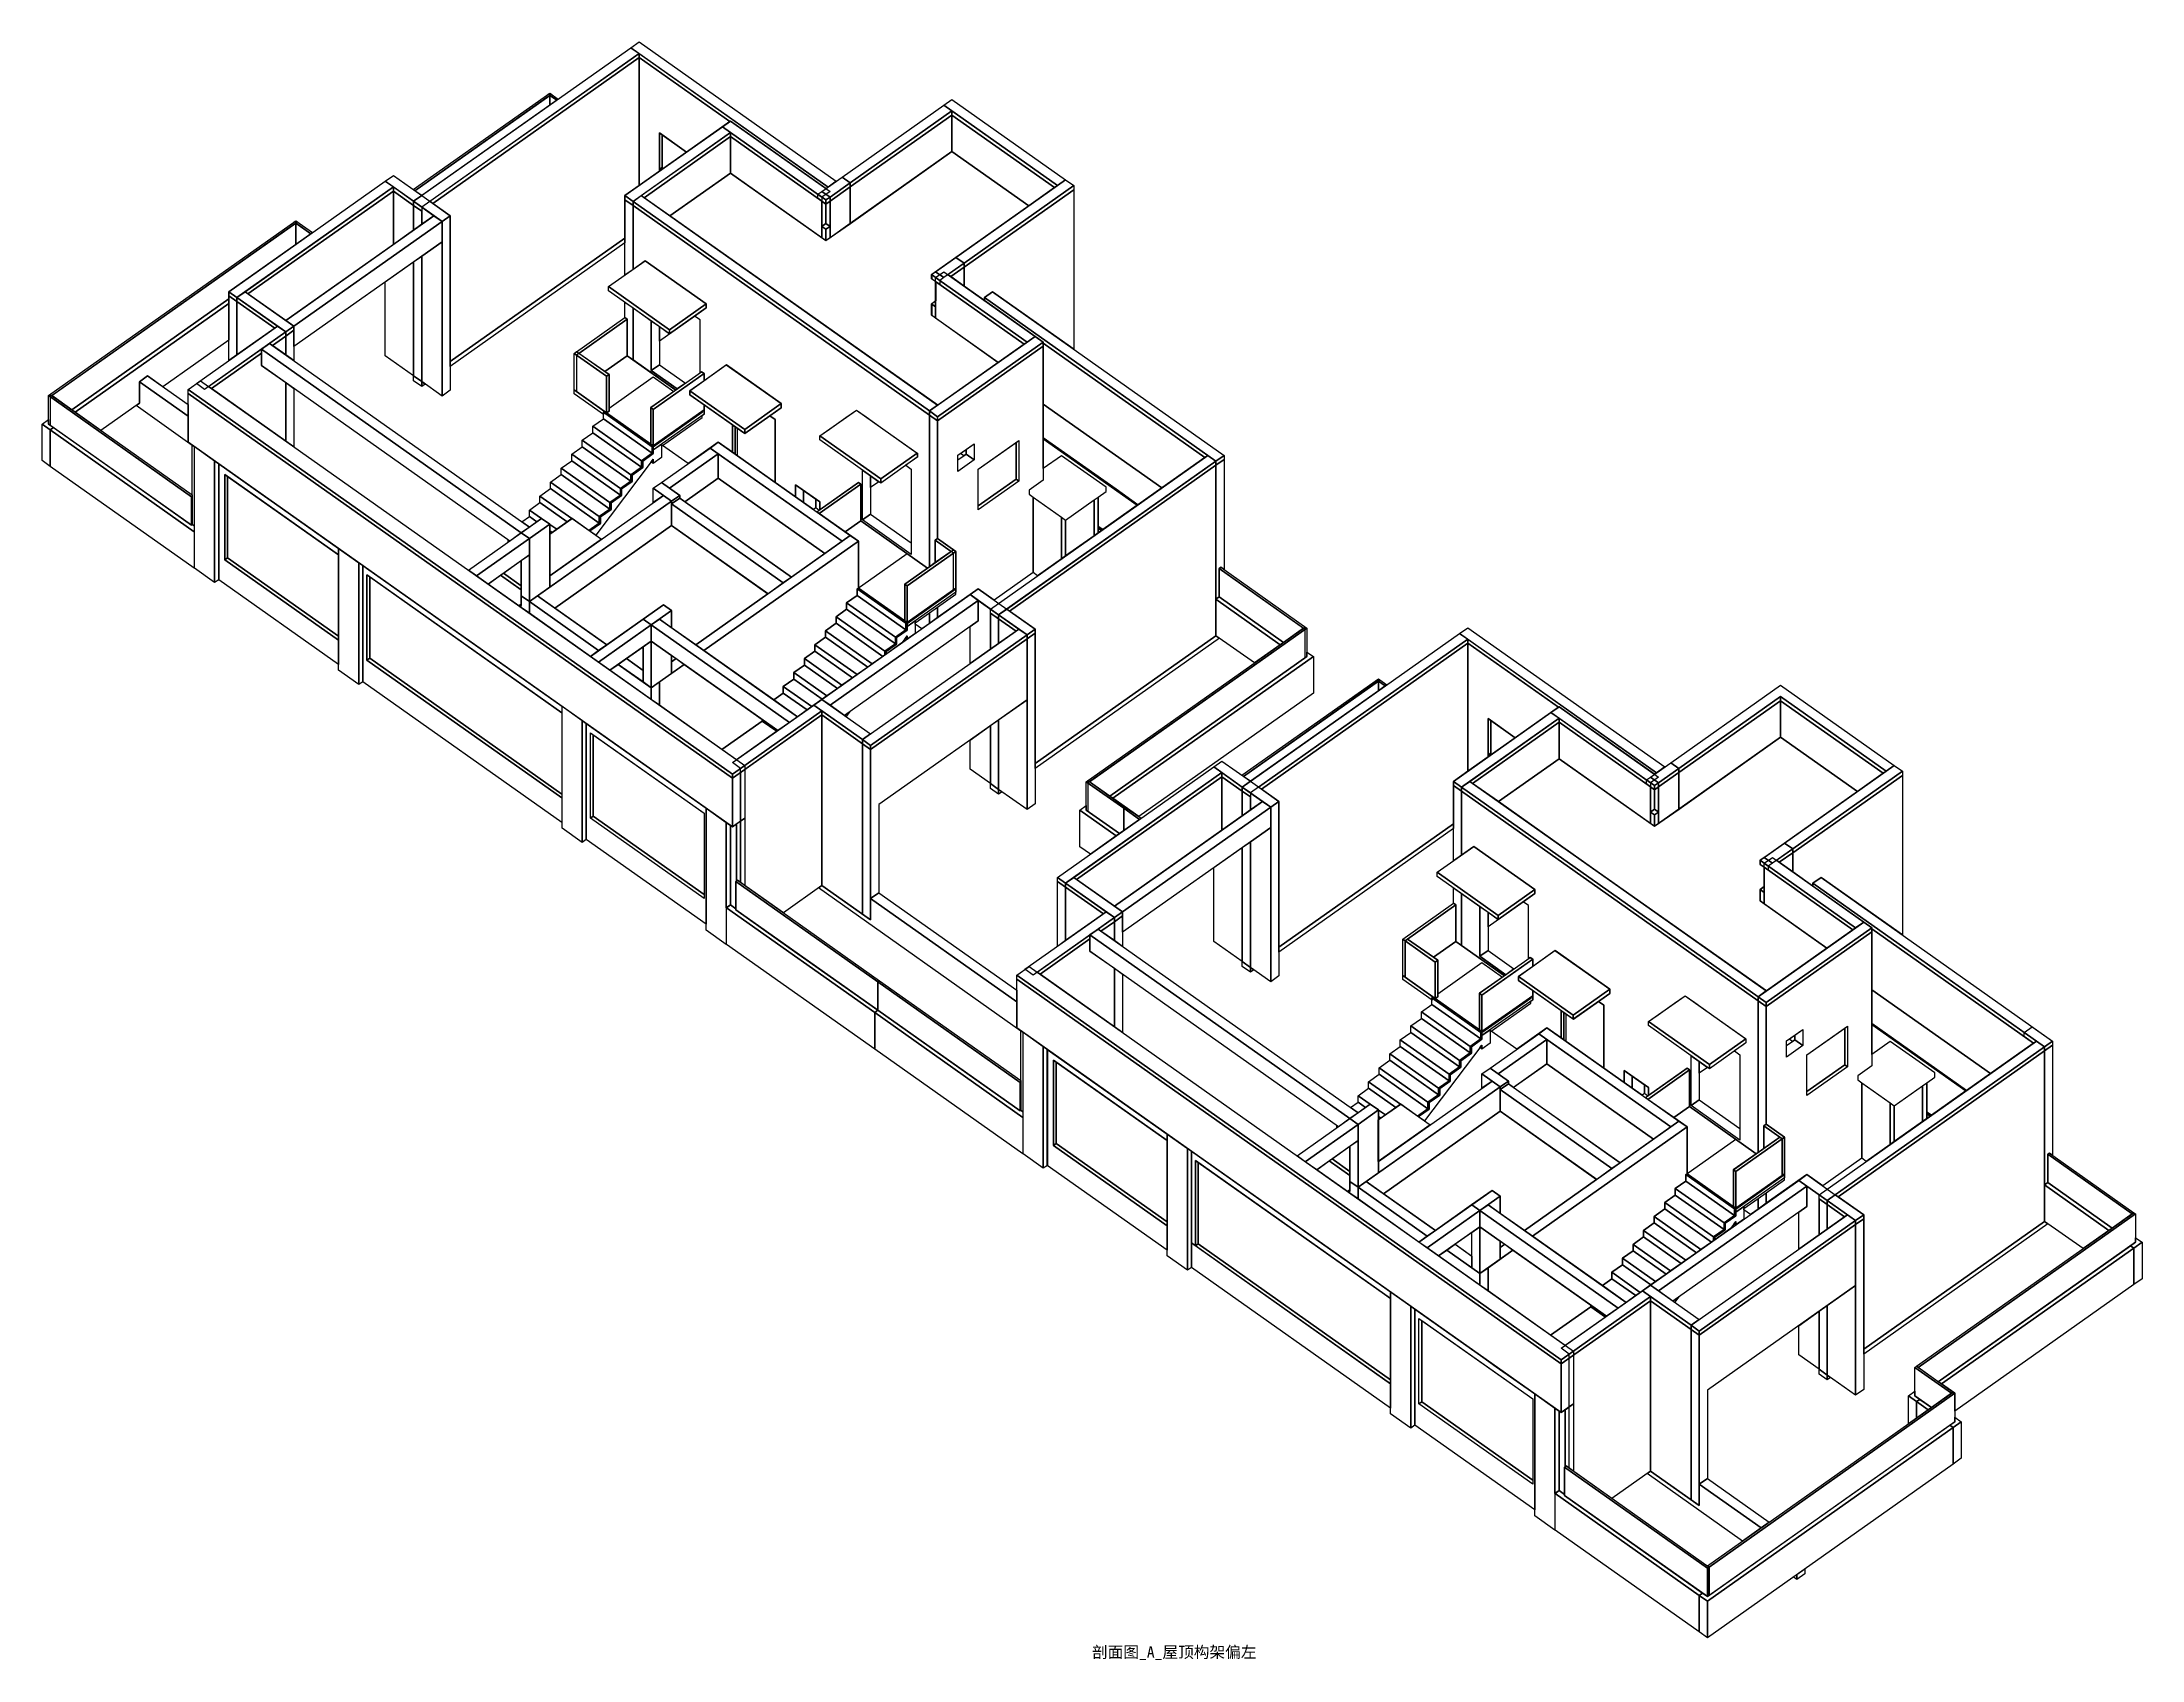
# Model space of a CAD drawing. Extents: x -283 to 36275, y 16165 to 44344.
import ezdxf

# ---------------------------------------------------------------- set-up
doc = ezdxf.new("R2010")
doc.units = 0
doc.header["$LTSCALE"] = 1000
doc.header["$MEASUREMENT"] = 0
doc.layers.get('DEFPOINTS').update_dxf_attribs({"color": 8, "linetype": 'CONTINUOUS'})
doc.layers.add('AE-FLOR', color=151, linetype='CONTINUOUS')
doc.styles.get("Standard").update_dxf_attribs({"font": 'Stfangso_1.ttf', "width": 0.7})

msp = doc.modelspace()

# ---------------------------------------------------------------- texts
at = {"layer": 'DEFPOINTS'}
msp.add_text('剖面图_A_屋顶构架偏左', height=200, dxfattribs=at).set_placement((17995.8675, 16203.0931))

# ---------------------------------------------------------------- linework, layer by layer
at = {"layer": 'AE-FLOR', "linetype": 'Continuous'}
for points in [[(6187.1843, 41568.6522), (9970.2056, 44243.6522), (10111.627, 44143.6522), (6328.6057, 41468.6522)], [(9970.2056, 44243.6522), (10111.627, 44343.6522), (13542.1356, 41917.9163), (13400.7142, 41817.9163)], [(6470.027, 41568.6522), (10111.627, 44143.6522), (10111.627, 44072.9415), (6520.027, 41533.2968)], [(6823.58, 41318.6525), (6520.027, 41533.2968), (10111.627, 44072.9415), (10111.627, 41842.1803), (9864.1396, 41667.1803), (9864.1396, 40928.093), (6823.58, 38778.0927)], [(11702.6172, 42967.1803), (11689.0133, 42957.5609), (10111.627, 44072.9415), (10111.627, 44143.6522), (13400.7142, 41817.9163), (13364.3181, 41792.1803)], [(10111.627, 44072.9415), (11689.0133, 42957.5609), (10939.0133, 42427.2308), (10465.1803, 42762.2814), (10465.1803, 42092.1802), (10111.627, 41842.1803)], [(6179.5393, 41774.058), (8555.9921, 43454.4639), (8584.2763, 43434.4639), (6207.8236, 41754.058)], [(6207.8236, 41754.058), (8555.9921, 43414.4639), (8555.9921, 43243.6522), (6328.6057, 41668.6522)], [(8527.7078, 43434.4639), (8555.9921, 43454.4639), (8705.0584, 43349.058), (8676.7742, 43329.058)], [(8555.9921, 43414.4639), (8676.7742, 43329.058), (8555.9921, 43243.6522)], [(13647.1608, 41992.1803), (15414.9278, 43242.1803), (15556.3491, 43142.1803), (13788.5822, 41892.1803)], [(13788.5822, 41892.1803), (15556.3491, 43142.1803), (15556.3491, 43071.4697), (13788.5822, 41821.4697)], [(15414.9278, 43242.1803), (15556.3491, 43342.1803), (17536.2481, 41942.1803), (17394.8267, 41842.1803)], [(15556.3491, 43071.4697), (15556.3491, 43142.1803), (17394.8267, 41842.1803), (17344.8267, 41806.825)], [(9864.1396, 41667.1803), (11561.1959, 42867.1803), (11702.6172, 42767.1803), (10005.561, 41567.1803)], [(11561.1959, 42867.1803), (11702.6172, 42967.1803), (13435.0288, 41742.1803), (13293.6074, 41642.1803)], [(13788.5822, 41821.4697), (15556.3491, 43071.4697), (15556.3491, 42435.0736), (13788.5822, 41185.0736)], [(15556.3491, 42435.0736), (15556.3491, 43071.4697), (17344.8267, 41806.825), (16894.8267, 41488.627)], [(10146.9823, 41667.1803), (11702.6172, 42767.1803), (11702.6172, 42696.4696), (10196.9823, 41631.825)], [(10196.9823, 41631.825), (11702.6172, 42696.4696), (11702.6172, 42060.0735), (10646.9823, 41313.6269)], [(10465.1803, 42762.2814), (10512.5564, 42728.7814), (10512.5564, 42141.8853), (10500.1821, 42150.6353), (10486.747, 42141.1353), (10486.747, 42107.4302), (10465.1803, 42092.1802)], [(10512.5564, 42141.8853), (10512.5564, 42728.7814), (10939.0133, 42427.2308), (10524.0151, 42133.7828)], [(11770, 40518.1318), (10645, 41313.6269), (11705, 42060.0735), (13365, 40885.0736), (13790, 41185.0736), (15555, 42435.0736), (16895, 41488.627), (15205, 40292.1803), (15205, 40221.4697), (15275, 40171.4697), (15275, 39833.0633), (15205, 39783.0634), (15205, 39585.0746), (16365, 38763.627), (15310, 38017.1804)], [(11770, 40518.1318), (10645, 41313.6269), (11705, 42060.0735), (13365, 40885.0736), (13790, 41185.0736), (15555, 42435.0736), (16895, 41488.627), (15205, 40292.1803), (15205, 40221.4697), (15275, 40171.4697), (15275, 39833.0633), (15205, 39783.0634), (15205, 39585.0746), (16365, 38763.627), (15310, 38017.1804)], [(11770, 40518.1318), (10645, 41313.6269), (11705, 42060.0735), (13365, 40885.0736), (13790, 41185.0736), (15555, 42435.0736), (16895, 41488.627), (15205, 40292.1803), (15205, 40221.4697), (15275, 40171.4697), (15275, 39833.0633), (15205, 39783.0634), (15205, 39585.0746), (16365, 38763.627), (15310, 38017.1804)], [(11770, 40518.1318), (10645, 41313.6269), (11705, 42060.0735), (13365, 40885.0736), (13790, 41185.0736), (15555, 42435.0736), (16895, 41488.627), (15205, 40292.1803), (15205, 40221.4697), (15275, 40171.4697), (15275, 39833.0633), (15205, 39783.0634), (15205, 39585.0746), (16365, 38763.627), (15310, 38017.1804)], [(11770, 40518.1318), (10645, 41313.6269), (11705, 42060.0735), (13365, 40885.0736), (13790, 41185.0736), (15555, 42435.0736), (16895, 41488.627), (15205, 40292.1803), (15205, 40221.4697), (15275, 40171.4697), (15275, 39833.0633), (15205, 39783.0634), (15205, 39585.0746), (16365, 38763.627), (15310, 38017.1804)], [(11702.6172, 42696.4696), (11702.6172, 42767.1803), (13293.6074, 41642.1803), (13293.6074, 41571.4697)], [(11702.6172, 42060.0735), (11702.6172, 42696.4696), (13293.6074, 41571.4697), (13293.6074, 40935.0736)], [(10486.747, 42141.1353), (10500.1821, 42150.6353), (10524.0151, 42133.7828), (10510.5801, 42124.2828)], [(10486.747, 42141.1353), (10510.5801, 42124.2828), (10486.747, 42107.4302)], [(2969.8485, 39993.6522), (5692.2096, 41918.6522), (5833.6309, 41818.6522), (3111.2698, 39893.6522)], [(3252.6912, 39993.6522), (5833.6309, 41818.6522), (5833.6309, 41747.9415), (3302.6912, 39958.2968)], [(3302.6912, 39958.2968), (5833.6309, 41747.9415), (5833.6309, 40818.6522), (3959.798, 39493.6522)], [(5692.2096, 41918.6522), (5833.6309, 42018.6522), (6328.6057, 41668.6522), (6187.1843, 41568.6522)], [(5833.6309, 41747.9415), (5833.6309, 41818.6522), (6187.1843, 41568.6522), (6187.1843, 41497.9415)], [(5833.6309, 41747.9415), (6187.1843, 41497.9415), (6187.1843, 41068.6522), (5833.6309, 40818.6522)], [(13222.8967, 41692.1803), (13293.6074, 41742.1803), (13435.0288, 41642.1803), (13364.3181, 41592.1803)], [(13222.8967, 41621.4697), (13222.8967, 41692.1803), (13364.3181, 41592.1803), (13364.3181, 41521.4697)], [(13293.6074, 41742.1803), (13647.1608, 41992.1803), (13788.5822, 41892.1803), (13435.0288, 41642.1803)], [(13435.0288, 41642.1803), (13788.5822, 41892.1803), (13788.5822, 41821.4697), (13435.0288, 41571.4697)], [(13435.0288, 41571.4697), (13788.5822, 41821.4697), (13788.5822, 41185.0736), (13435.0288, 40935.0736)], [(15627.0598, 40592.1803), (17536.2481, 41942.1803), (17677.6695, 41842.1803), (15768.4812, 40492.1803)], [(15768.4812, 40492.1803), (17677.6695, 41842.1803), (17677.6695, 41771.4697), (15768.4812, 40421.4697)], [(16263.456, 39993.6521), (16122.0347, 39893.6521), (16122.0347, 39842.1803), (15768.4812, 40092.1803), (15768.4812, 40421.4697), (17677.6695, 41771.4697), (17677.6695, 38993.6522)], [(3959.798, 39493.6522), (6540.7376, 41318.6521), (6682.159, 41218.6521), (4101.2193, 39393.6522)], [(6187.1839, 41568.6525), (6328.6053, 41668.6525), (6823.58, 41318.6525), (6682.1586, 41218.6525)], [(6328.6057, 41397.9415), (6187.1843, 41497.9415), (6187.1839, 41568.6525), (6540.7376, 41318.6521), (6328.6057, 41168.6522)], [(6187.1843, 41497.9415), (6187.1843, 41568.6522), (6328.6057, 41468.6522), (6328.6057, 41397.9415)], [(6187.1843, 41497.9415), (6328.6057, 41397.9415), (6328.6057, 41168.6522), (6187.1843, 41068.6522)], [(6682.1586, 41218.6525), (6823.58, 41318.6525), (6823.58, 38278.0933), (6682.1586, 38178.0933)], [(9864.1396, 41596.4696), (9864.1396, 41667.1803), (10005.561, 41567.1803), (10005.561, 41496.4696)], [(9864.1396, 41596.4696), (10005.561, 41496.4696), (10005.561, 40383.2969), (9864.1396, 40283.2969)], [(10005.561, 41567.1803), (10146.9823, 41667.1803), (15308.8617, 38017.1804), (15167.4403, 37917.1804)], [(10005.561, 41496.4696), (10005.561, 41567.1803), (15167.4403, 37917.1804), (15167.4403, 37846.4697)], [(13972.43, 36004.4639), (13972.43, 36640.86), (13930.0036, 36670.86), (13258.2521, 36195.8599), (13258.2521, 36332.6872), (12833.988, 36632.6872), (12833.988, 36422.6367), (12480.4346, 36672.6367), (12480.4346, 37766.5707), (12386.5006, 37832.992), (12586.5006, 37974.4134), (12586.5006, 38045.1241), (11631.9065, 38720.1241), (11242.9978, 38445.1241), (11242.9978, 38570.86), (11200.5714, 38600.86), (11172.2871, 38580.8599), (11172.2871, 39504.7435), (11078.3531, 39571.1648), (11278.3531, 39712.5862), (11278.3531, 39783.2968), (10217.693, 40533.2968), (10005.561, 40383.2969), (10005.561, 41496.4696), (15167.4403, 37846.4697), (15167.4403, 35205.8599), (15134.6335, 35182.6619)], [(13293.6074, 41571.4697), (13364.3181, 41521.4697), (13364.3181, 41183.0635), (13293.6074, 41133.0635)], [(13364.3181, 41592.1803), (13435.0288, 41642.1803), (13435.0288, 41571.4697), (13364.3181, 41521.4697)], [(13364.3181, 41183.0635), (13364.3181, 41521.4697), (13435.0288, 41571.4697), (13435.0288, 41133.0635)], [(-169.7056, 38184.4639), (4136.5747, 41229.4639), (4164.8589, 41209.4639), (-141.4214, 38164.4639)], [(-113.1371, 38184.4639), (4136.5747, 41189.4639), (4136.5747, 40818.6522), (2969.8485, 39993.6522), (2969.8485, 39869.4891), (236.8629, 37936.9765)], [(4101.2193, 39393.6522), (6682.159, 41218.6521), (6682.159, 40865.0988), (4101.2193, 39040.0988)], [(4108.2904, 41209.4639), (4136.5747, 41229.4639), (4427.0624, 41024.058), (4398.7781, 41004.058)], [(4136.5747, 41189.4639), (4398.7781, 41004.058), (4136.5747, 40818.6522)], [(13293.6074, 41133.0635), (13364.3181, 41183.0635), (13435.0288, 41133.0635), (13364.3181, 41083.0633)], [(13293.6074, 40935.0736), (13293.6074, 41133.0634), (13364.3181, 41083.0633), (13364.3181, 40885.0735)], [(13364.3181, 41083.0633), (13435.0288, 41133.0633), (13435.0288, 40935.0736), (13364.3181, 40885.0736)], [(6187.1843, 38528.093), (6187.1843, 40515.0988), (6328.6057, 40615.0988), (6328.6057, 38428.093)], [(6328.6057, 38428.093), (6328.6057, 40615.0988), (6682.1586, 40865.0985), (6682.1586, 38178.0933)], [(6823.58, 38778.0927), (9864.1396, 40928.093), (9864.1396, 40843.2398), (6823.58, 38693.2398)], [(15273.5064, 40342.1803), (15627.0598, 40592.1803), (15768.4812, 40492.1803), (15414.9278, 40242.1803)], [(5692.2096, 38878.093), (5692.2096, 40165.0988), (6187.1843, 40515.0988), (6187.1843, 38528.093)], [(9580, 40083.2968), (10220, 40533.2968), (11280, 39783.2968), (10640, 39333.2968)], [(9580, 40083.2968), (10220, 40533.2968), (11280, 39783.2968), (10640, 39333.2968)], [(9580, 40083.2968), (10220, 40533.2968), (11280, 39783.2968), (10640, 39333.2968)], [(9580, 40083.2968), (10220, 40533.2968), (11280, 39783.2968), (10640, 39333.2968)], [(9580, 40083.2968), (10220, 40533.2968), (11280, 39783.2968), (10640, 39333.2968)], [(15202.7957, 40292.1803), (15273.5064, 40342.1803), (15414.9278, 40242.1803), (15344.2171, 40192.1803)], [(15202.7957, 40221.4697), (15202.7957, 40292.1803), (15344.2171, 40192.1803), (15344.2171, 40121.4697)], [(15273.5064, 40242.1803), (15414.9278, 40342.1803), (17005.918, 39217.1804), (16864.4966, 39117.1804)], [(15273.5064, 40171.4697), (15273.5064, 40242.1803), (16864.4966, 39117.1804), (16814.4966, 39081.8251)], [(15485.6384, 40292.1803), (15768.4812, 40492.1803), (15768.4812, 40421.4697), (15535.6384, 40256.825)], [(15535.6384, 40256.825), (15768.4812, 40421.4697), (15768.4812, 40092.1803)], [(236.8629, 37936.9765), (2969.8485, 39869.4891), (2969.8485, 39789.4891), (293.4315, 37896.9765)], [(2969.8485, 39922.9415), (2969.8485, 39993.6522), (3111.2698, 39893.6522), (3111.2698, 39822.9415)], [(2969.8485, 39922.9415), (3111.2698, 39822.9415), (3111.2698, 38893.6523), (2969.8485, 38793.6523)], [(3111.2698, 39893.6522), (3252.6912, 39993.6522), (4101.2193, 39393.6522), (3959.7979, 39293.6522)], [(3111.2698, 39822.9415), (3111.2698, 39893.6522), (3818.3766, 39393.6522), (3768.3766, 39358.2969)], [(9580, 40012.5862), (9580, 40083.2968), (10640, 39333.2968), (10640, 39262.5862)], [(9580, 40012.5862), (9580, 40083.2968), (10640, 39333.2968), (10640, 39262.5862)], [(9580, 40012.5862), (9580, 40083.2968), (10640, 39333.2968), (10640, 39262.5862)], [(9580, 40012.5862), (9580, 40083.2968), (10640, 39333.2968), (10640, 39262.5862)], [(9580, 40012.5862), (9580, 40083.2968), (10640, 39333.2968), (10640, 39262.5862)], [(15273.5064, 39535.0736), (15273.5064, 40171.4697), (16814.4966, 39081.8251), (16364.4966, 38763.627)], [(16122.0347, 39893.6521), (16263.456, 39993.6521), (20293.9646, 37143.6522), (20152.5433, 37043.6522)], [(17147.3393, 39097.9416), (17147.3393, 39117.1804), (16122.0347, 39842.1803), (16122.0347, 39893.6521), (20011.1219, 37143.6522), (19961.1219, 37108.2968)], [(293.4315, 37896.9765), (2969.8485, 39789.4891), (2969.8485, 39153.093), (1820.6349, 38340.4763), (1555.6349, 38527.8596), (1414.2136, 38427.8596), (1414.2136, 38053.093), (743.4315, 37578.7784)], [(3111.2698, 39822.9415), (3768.3766, 39358.2969), (3111.2698, 38893.6523)], [(8980.2561, 38920.86), (9864.1396, 39545.86), (9906.566, 39515.86), (9022.6825, 38890.86)], [(9065.1089, 38920.86), (9906.566, 39515.86), (9906.566, 38879.4639), (9515.1089, 38602.6619)], [(9906.566, 38879.4639), (9906.566, 39515.86), (9864.1396, 39545.86), (9864.1396, 39812.5861), (10005.561, 39712.5861), (10005.561, 38809.4639)], [(10005.561, 38809.4639), (10005.561, 39712.5861), (10323.759, 39487.5862), (10323.759, 38619.8546), (10775.5964, 38300.3573), (10750.5714, 38282.6619)], [(10323.759, 39487.5862), (10465.1803, 39387.5862), (10465.1803, 38719.8546), (10323.759, 38619.8546)], [(10465.1803, 39387.5862), (10641.957, 39262.5862), (11078.3531, 39571.1648), (11080.556, 39569.6072), (10465.1803, 39134.4709)], [(10640, 39333.2968), (11280, 39783.2968), (11280, 39712.5862), (10640, 39262.5862)], [(10640, 39333.2968), (11280, 39783.2968), (11280, 39712.5862), (10640, 39262.5862)], [(10640, 39333.2968), (11280, 39783.2968), (11280, 39712.5862), (10640, 39262.5862)], [(10640, 39333.2968), (11280, 39783.2968), (11280, 39712.5862), (10640, 39262.5862)], [(10640, 39333.2968), (11280, 39783.2968), (11280, 39712.5862), (10640, 39262.5862)], [(15202.7959, 39783.0634), (15273.5064, 39833.0633), (15273.5064, 39733.0635)], [(15202.7959, 39585.0735), (15202.7959, 39783.0634), (15273.5064, 39733.0635), (15273.5064, 39535.0736)], [(2404.163, 38393.6522), (3818.3766, 39393.6522), (3959.7979, 39293.6522), (2545.5843, 38293.6522)], [(2616.295, 38343.6522), (3959.7979, 39293.6522), (3959.7979, 39222.9415), (3726.9552, 39058.2969), (3676.9552, 39093.6522), (3535.5339, 38993.6522), (3535.5339, 38922.9416), (2666.295, 38308.2969)], [(3726.9552, 39058.2969), (3959.7979, 39222.9415), (3959.7979, 38893.6522)], [(3959.7979, 39293.6522), (4101.2193, 39393.6522), (4101.2193, 39322.9415), (3959.7979, 39222.9415)], [(3959.7979, 38893.6522), (3959.7979, 39222.9415), (4101.2193, 39322.9415), (4101.2193, 38793.6522)], [(15167.4403, 37917.1804), (17005.918, 39217.1804), (17147.3393, 39117.1804), (15308.8617, 37817.1804)], [(15308.8617, 37817.1804), (17147.3393, 39117.1804), (17147.3393, 39046.4697), (15308.8617, 37746.4697)], [(2666.295, 38308.2969), (3535.5339, 38922.9416), (3535.5339, 38710.8095), (3959.7979, 38410.8095), (3959.7979, 37393.6522)], [(3535.5339, 38993.6522), (3676.9552, 39093.6522), (8202.4442, 35893.6482), (8061.0229, 35793.6482)], [(3535.5339, 38710.8095), (3535.5339, 38993.6522), (8061.0229, 35793.6482), (7861.0173, 35652.2308)], [(8980.2561, 38920.86), (9022.6825, 38950.86), (9588.368, 38550.86), (9545.9415, 38520.86)], [(8980.2561, 38284.4639), (8980.2561, 38920.86), (9545.9415, 38520.86), (9545.9415, 37884.4639)], [(8980.2561, 38284.4639), (8980.2561, 38920.86), (9022.6825, 38890.86), (9022.6825, 38254.4639)], [(9545, 37884.4639), (9590, 37914.4639), (9590, 38550.86), (9515, 38602.6619), (9905, 38879.4639), (10750, 38282.6619), (10315, 37975.86), (10315, 37339.4639)], [(9545, 37884.4639), (9590, 37914.4639), (9590, 38550.86), (9515, 38602.6619), (9905, 38879.4639), (10750, 38282.6619), (10315, 37975.86), (10315, 37339.4639)], [(9545, 37884.4639), (9590, 37914.4639), (9590, 38550.86), (9515, 38602.6619), (9905, 38879.4639), (10750, 38282.6619), (10315, 37975.86), (10315, 37339.4639)], [(9545, 37884.4639), (9590, 37914.4639), (9590, 38550.86), (9515, 38602.6619), (9905, 38879.4639), (10750, 38282.6619), (10315, 37975.86), (10315, 37339.4639)], [(9545, 37884.4639), (9590, 37914.4639), (9590, 38550.86), (9515, 38602.6619), (9905, 38879.4639), (10750, 38282.6619), (10315, 37975.86), (10315, 37339.4639)], [(15308.8617, 34503.3977), (15627.0599, 34728.3978), (15627.0599, 35470.86), (15308.8617, 35695.8601), (15308.8617, 37746.4697), (17147.3393, 39046.4697), (17147.3393, 36713.0242), (16899.8521, 36538.0243), (16899.8521, 36467.3066), (16970.5627, 36417.3066), (16970.5627, 35103.0932), (16292.1355, 34623.3727), (16015.9681, 34818.6525), (15621.3026, 34539.5812), (15308.8617, 34318.6521)], [(17147.3393, 38037.2814), (17147.3393, 39097.9416), (19961.1219, 37108.2968), (19211.1219, 36577.9667)], [(1354.2136, 38010.6666), (1414.2136, 38053.093), (1414.2136, 38427.8596), (2262.7416, 37827.8597), (2262.7416, 37374.4134), (2333.4523, 37324.4134), (2333.4523, 37318.2403)], [(1414.2136, 38427.8596), (1555.6349, 38527.8596), (2262.7416, 38027.8597), (2262.7416, 37827.8597)], [(2262.7416, 38293.6522), (2474.8737, 38443.6522), (11950.1045, 31743.6522), (11737.9725, 31593.6522)], [(3959.7979, 37393.6522), (3959.7979, 38410.8095), (4101.2193, 38310.8095), (4101.2193, 37293.6522)], [(6187.1842, 38443.2401), (6187.1842, 38528.0931), (6328.6056, 38428.0931), (6328.6056, 38343.2401)], [(6328.6057, 38428.093), (6388.6057, 38385.6666), (6328.6056, 38343.2401)], [(9489.373, 37894.4639), (9510.5862, 37909.4639), (9545.9415, 37884.4639), (9588.368, 37914.4639), (9588.368, 37964.4639), (10359.1143, 38509.4639), (10715.2161, 38257.6619), (10316.6879, 37975.86), (10316.6879, 37339.4639), (10359.1143, 37309.4639), (10337.9011, 37294.4639)], [(9545.9415, 38520.86), (9588.368, 38550.86), (9588.368, 37914.4639), (9545.9415, 37884.4639)], [(10316.6879, 37975.86), (11200.5714, 38600.86), (11242.9978, 38570.86), (10359.1143, 37945.86)], [(10323.759, 38619.8546), (10465.1803, 38719.8546), (10917.0178, 38400.3573), (10775.5964, 38300.3573)], [(10359.1143, 37945.86), (11242.9978, 38570.86), (11242.9978, 38445.1241), (10995.5104, 38270.1241), (10995.5104, 38199.4134), (11242.9978, 38024.4133), (11242.9978, 37934.4639), (10359.1143, 37309.4639)], [(10995, 38270.1241), (11630, 38720.1241), (12585, 38045.1241), (11950, 37595.1241)], [(10995, 38270.1241), (11630, 38720.1241), (12585, 38045.1241), (11950, 37595.1241)], [(10995, 38270.1241), (11630, 38720.1241), (12585, 38045.1241), (11950, 37595.1241)], [(10995, 38270.1241), (11630, 38720.1241), (12585, 38045.1241), (11950, 37595.1241)], [(10995, 38270.1241), (11630, 38720.1241), (12585, 38045.1241), (11950, 37595.1241)], [(-169.7056, 38184.4639), (-141.4214, 38204.4639), (2333.4523, 36454.4639), (2333.4523, 36434.4639), (2319.3102, 36424.4639)], [(-169.7056, 37689.4891), (-169.7056, 38184.4639), (2319.3102, 36424.4639), (2319.3102, 35929.4892)], [(-169.7056, 37689.4891), (-169.7056, 38184.4639), (-141.4214, 38164.4639), (-141.4214, 37669.4891)], [(2262.7416, 38222.9415), (2262.7416, 38293.6522), (11737.9725, 31593.6522), (11737.9725, 31522.9415)], [(2262.7416, 37374.4134), (2262.7416, 38222.9415), (11737.9725, 31522.9415), (11737.9725, 30674.4134)], [(8980, 38213.7532), (8980, 38284.4639), (9510, 37909.4639), (9490, 37894.4639), (9490, 37853.7532)], [(8980, 38213.7532), (8980, 38284.4639), (9510, 37909.4639), (9490, 37894.4639), (9490, 37853.7532)], [(8980, 38213.7532), (8980, 38284.4639), (9510, 37909.4639), (9490, 37894.4639), (9490, 37853.7532)], [(8980, 38213.7532), (8980, 38284.4639), (9510, 37909.4639), (9490, 37894.4639), (9490, 37853.7532)], [(8980, 38213.7532), (8980, 38284.4639), (9510, 37909.4639), (9490, 37894.4639), (9490, 37853.7532)], [(10517.9993, 37315.7465), (11207.6425, 37803.3978), (11207.6425, 37838.7532), (11242.9978, 37863.7532), (11242.9978, 38024.4133), (11737.9725, 37674.4134), (11737.9725, 37197.6367), (11490.4851, 37372.6367), (10964.016, 37000.3668)], [(10995, 38199.4134), (10995, 38270.1241), (11950, 37595.1241), (11950, 37524.4134)], [(10995, 38199.4134), (10995, 38270.1241), (11950, 37595.1241), (11950, 37524.4134)], [(10995, 38199.4134), (10995, 38270.1241), (11950, 37595.1241), (11950, 37524.4134)], [(10995, 38199.4134), (10995, 38270.1241), (11950, 37595.1241), (11950, 37524.4134)], [(10995, 38199.4134), (10995, 38270.1241), (11950, 37595.1241), (11950, 37524.4134)], [(11950, 37595.1241), (12585, 38045.1241), (12585, 37974.4134), (11950, 37524.4134)], [(11950, 37595.1241), (12585, 38045.1241), (12585, 37974.4134), (11950, 37524.4134)], [(11950, 37595.1241), (12585, 38045.1241), (12585, 37974.4134), (11950, 37524.4134)], [(11950, 37595.1241), (12585, 38045.1241), (12585, 37974.4134), (11950, 37524.4134)], [(11950, 37595.1241), (12585, 38045.1241), (12585, 37974.4134), (11950, 37524.4134)], [(18415.6106, 36553.582), (17147.3393, 37450.3853), (17147.3393, 38037.2814), (19211.1219, 36577.9667), (18796.1237, 36284.5187)], [(-282.8427, 37689.4891), (-169.7056, 37769.4891), (-169.7056, 37689.4891), (-84.8528, 37629.4891), (-141.4214, 37589.4891)], [(-282.8427, 37053.093), (-282.8427, 37689.4891), (-141.4214, 37589.4891), (-141.4214, 36953.093)], [(9238.5047, 35838.2506), (9418.6623, 35965.6413), (9418.6623, 36078.7784), (9602.5101, 36208.7784), (9602.5101, 36321.9155), (9786.3579, 36451.9155), (9786.3579, 36565.0526), (9970.2056, 36695.0526), (9970.2056, 36808.1897), (10154.0534, 36938.1897), (10154.0534, 37051.3268), (10337.9011, 37181.3268), (10337.9011, 37294.4639), (11207.6425, 37909.4639), (11207.6425, 37888.2506), (10359.1143, 37288.2506), (10359.1143, 37175.1136), (10175.2666, 37045.1136), (10175.2666, 36931.9765), (9991.4188, 36801.9765), (9991.4188, 36688.8394), (9807.5711, 36558.8394), (9807.5711, 36445.7023), (9623.7233, 36315.7023), (9623.7233, 36202.5652), (9439.8755, 36072.5652), (9439.8755, 35959.4281), (9256.0278, 35829.4281), (9256.0278, 35825.86)], [(9305.5252, 37651.3268), (9489.373, 37781.3268), (10337.9011, 37181.3268), (10154.0534, 37051.3268)], [(9489.373, 37781.3268), (9489.373, 37894.4639), (10337.9011, 37294.4639), (10337.9011, 37181.3268)], [(10316.6879, 37339.4639), (10316.6879, 37975.86), (10359.1143, 37945.86), (10359.1143, 37309.4639)], [(10360, 37309.4639), (11245, 37934.4639), (11245, 37863.7532), (10360, 37238.7532)], [(10360, 37309.4639), (11245, 37934.4639), (11245, 37863.7532), (10360, 37238.7532)], [(10360, 37309.4639), (11245, 37934.4639), (11245, 37863.7532), (10360, 37238.7532)], [(10360, 37309.4639), (11245, 37934.4639), (11245, 37863.7532), (10360, 37238.7532)], [(10360, 37309.4639), (11245, 37934.4639), (11245, 37863.7532), (10360, 37238.7532)], [(11737.9725, 37197.6367), (11737.9725, 37674.4134), (11785.3487, 37640.9134), (11785.3487, 37164.1367)], [(11785.3487, 37164.1367), (11785.3487, 37640.9134), (11950.1045, 37524.4134), (12386.5006, 37832.992), (12480.4346, 37766.5707), (12480.4346, 36672.6367)], [(14000.7142, 36019.8546), (14000.7142, 36887.5862), (13576.4185, 37187.6085), (13258.252, 37412.5862), (13258.252, 37483.2969), (13428.0583, 37603.368), (13710.5924, 37803.1498), (13894.6481, 37933.2969), (14063.8487, 37813.654), (14354.2675, 37608.2969), (14945.6659, 37190.1151), (14955.3083, 37183.2969), (14955.3083, 37112.5862), (14908.2192, 37079.2892), (14755.3083, 36971.1649), (14849.2423, 36904.7435), (14849.2423, 35419.8546)], [(13260, 37483.2969), (13895, 37933.2969), (14955, 37183.2969), (14320, 36733.2969)], [(13260, 37483.2969), (13895, 37933.2969), (14955, 37183.2969), (14320, 36733.2969)], [(13260, 37483.2969), (13895, 37933.2969), (14955, 37183.2969), (14320, 36733.2969)], [(13260, 37483.2969), (13895, 37933.2969), (14955, 37183.2969), (14320, 36733.2969)], [(13260, 37483.2969), (13895, 37933.2969), (14955, 37183.2969), (14320, 36733.2969)], [(15167.4403, 37846.4697), (15167.4403, 37917.1804), (15308.8617, 37817.1804), (15308.8617, 37746.4697)], [(15167.4403, 37846.4697), (15308.8617, 37746.4697), (15308.8617, 35695.8601), (15266.4353, 35665.8601), (15266.4353, 35275.8599), (15167.4403, 35205.8599)], [(-141.4214, 37589.4891), (-84.8528, 37629.4891), (919.2388, 36919.4891), (2319.3102, 35929.4892), (2333.4523, 35939.4892), (2368.8076, 35914.4892), (2368.8076, 35814.4892)], [(-141.4214, 36953.093), (-141.4214, 37589.4891), (2368.8076, 35814.4892), (2368.8076, 35178.0931)], [(2333.4523, 35939.4892), (2333.4523, 37324.4134), (2368.8076, 37299.4134), (2368.8076, 35914.4892)], [(2370, 35178.0931), (2370, 37299.4134), (2720, 37049.4134), (2720, 34928.0931)], [(2370, 35178.0931), (2370, 37299.4134), (2720, 37049.4134), (2720, 34928.0931)], [(2370, 35178.0931), (2370, 37299.4134), (2720, 37049.4134), (2720, 34928.0931)], [(2370, 35178.0931), (2370, 37299.4134), (2720, 37049.4134), (2720, 34928.0931)], [(2370, 35178.0931), (2370, 37299.4134), (2720, 37049.4134), (2720, 34928.0931)], [(8937.8297, 37165.0526), (9121.6775, 37295.0526), (9970.2056, 36695.0526), (9786.3579, 36565.0526)], [(9121.6775, 37408.1897), (9305.5252, 37538.1897), (10154.0534, 36938.1897), (9970.2056, 36808.1897)], [(9121.6775, 37295.0526), (9121.6775, 37408.1897), (9970.2056, 36808.1897), (9970.2056, 36695.0526)], [(9256.0278, 35825.86), (9256.0278, 35829.4281), (9439.8755, 35959.4281), (9439.8755, 36072.5652), (9623.7233, 36202.5652), (9623.7233, 36315.7023), (9807.5711, 36445.7023), (9807.5711, 36558.8394), (9991.4188, 36688.8394), (9991.4188, 36801.9765), (10175.2666, 36931.9765), (10175.2666, 37045.1136), (10359.1143, 37175.1136), (10359.1143, 37238.7532), (10500.5357, 37338.7532), (10500.5357, 37105.4079), (10359.1143, 37005.4079), (10359.1143, 37075.4811), (9359.103, 35752.9747)], [(9256.0278, 35825.86), (9256.0278, 35829.4281), (9439.8755, 35959.4281), (9439.8755, 36072.5652), (9623.7233, 36202.5652), (9623.7233, 36315.7023), (9807.5711, 36445.7023), (9807.5711, 36558.8394), (9991.4188, 36688.8394), (9991.4188, 36801.9765), (10175.2666, 36931.9765), (10175.2666, 37045.1136), (10359.1143, 37175.1136), (10359.1143, 37238.7532), (10500.5357, 37338.7532), (10500.5357, 37105.4079), (10359.1143, 37005.4079), (10359.1143, 37075.4811), (9359.103, 35752.9747)], [(9256.0278, 35825.86), (9256.0278, 35829.4281), (9439.8755, 35959.4281), (9439.8755, 36072.5652), (9623.7233, 36202.5652), (9623.7233, 36315.7023), (9807.5711, 36445.7023), (9807.5711, 36558.8394), (9991.4188, 36688.8394), (9991.4188, 36801.9765), (10175.2666, 36931.9765), (10175.2666, 37045.1136), (10359.1143, 37175.1136), (10359.1143, 37238.7532), (10500.5357, 37338.7532), (10500.5357, 37105.4079), (10359.1143, 37005.4079), (10359.1143, 37075.4811), (9359.103, 35752.9747)], [(9256.0278, 35825.86), (9256.0278, 35829.4281), (9439.8755, 35959.4281), (9439.8755, 36072.5652), (9623.7233, 36202.5652), (9623.7233, 36315.7023), (9807.5711, 36445.7023), (9807.5711, 36558.8394), (9991.4188, 36688.8394), (9991.4188, 36801.9765), (10175.2666, 36931.9765), (10175.2666, 37045.1136), (10359.1143, 37175.1136), (10359.1143, 37238.7532), (10500.5357, 37338.7532), (10500.5357, 37105.4079), (10359.1143, 37005.4079), (10359.1143, 37075.4811), (9359.103, 35752.9747)], [(9256.0278, 35825.86), (9256.0278, 35829.4281), (9439.8755, 35959.4281), (9439.8755, 36072.5652), (9623.7233, 36202.5652), (9623.7233, 36315.7023), (9807.5711, 36445.7023), (9807.5711, 36558.8394), (9991.4188, 36688.8394), (9991.4188, 36801.9765), (10175.2666, 36931.9765), (10175.2666, 37045.1136), (10359.1143, 37175.1136), (10359.1143, 37238.7532), (10500.5357, 37338.7532), (10500.5357, 37105.4079), (10359.1143, 37005.4079), (10359.1143, 37075.4811), (9359.103, 35752.9747)], [(9305.5252, 37538.1897), (9305.5252, 37651.3268), (10154.0534, 37051.3268), (10154.0534, 36938.1897)], [(11349.0638, 37272.6367), (11490.4851, 37372.6367), (13788.5822, 35747.6367), (13647.1608, 35647.6367)], [(11785.3487, 37164.1367), (11785.3487, 37640.9134), (11820.704, 37615.9134), (11820.704, 37139.1367)], [(13260, 37412.5862), (13260, 37483.2969), (14320, 36733.2969), (14320, 36662.5862)], [(13260, 37412.5862), (13260, 37483.2969), (14320, 36733.2969), (14320, 36662.5862)], [(13260, 37412.5862), (13260, 37483.2969), (14320, 36733.2969), (14320, 36662.5862)], [(13260, 37412.5862), (13260, 37483.2969), (14320, 36733.2969), (14320, 36662.5862)], [(13260, 37412.5862), (13260, 37483.2969), (14320, 36733.2969), (14320, 36662.5862)], [(15662.4151, 37147.9416), (15945.2578, 37347.9416), (15945.2578, 37065.1342), (15662.4151, 36865.1342)], [(15803.8364, 37165.1342), (15803.8364, 37247.9416), (15945.2578, 37347.9416), (15945.2578, 37065.1342)], [(16015.9685, 36902.9668), (16723.0752, 37402.9668), (16723.0752, 36695.8954), (16015.9685, 36195.8954)], [(16015.9685, 36902.9668), (16675.6991, 37369.4668), (16675.6991, 36729.3954), (16015.9685, 36262.8954)], [(16675.6991, 36729.3954), (16675.6991, 37369.4668), (16723.0752, 37402.9668), (16723.0752, 36695.8954)], [(17147.3393, 37431.3853), (17147.3393, 37450.3853), (18796.1237, 36284.5187), (18782.6887, 36275.0187)], [(18101.9335, 35907.8925), (18101.9335, 36417.3066), (18243.3549, 36517.3066), (18243.3549, 36588.0244), (17465.5375, 37138.0243), (17147.3393, 36913.0242), (17147.3393, 37431.3853), (18782.6887, 36275.0187), (18182.7137, 35850.7723)], [(2720, 37049.4134), (2795, 36999.4134), (2795, 34978.0931), (2720, 34928.0931)], [(2720, 37049.4134), (2795, 36999.4134), (2795, 34978.0931), (2720, 34928.0931)], [(2720, 37049.4134), (2795, 36999.4134), (2795, 34978.0931), (2720, 34928.0931)], [(2720, 37049.4134), (2795, 36999.4134), (2795, 34978.0931), (2720, 34928.0931)], [(2720, 37049.4134), (2795, 36999.4134), (2795, 34978.0931), (2720, 34928.0931)], [(2793.0717, 34978.0931), (2793.0717, 36999.4134), (3533.4523, 36475.8852), (3766.7857, 36310.8937), (4879.0367, 35524.4134), (4879.0367, 35412.2814), (2899.1378, 36812.2813), (2899.1378, 35327.3924), (4879.0367, 33927.3925), (4879.0367, 33503.0931)], [(8753.982, 36921.9155), (8937.8297, 37051.9155), (9786.3579, 36451.9155), (9602.5101, 36321.9155)], [(8937.8297, 37051.9155), (8937.8297, 37165.0526), (9786.3579, 36565.0526), (9786.3579, 36451.9155)], [(10324.5887, 37029.8212), (10359.1143, 37075.4811), (10359.1143, 37005.4079)], [(10324.5887, 37029.8212), (10359.1143, 37075.4811), (10359.1143, 37005.4079)], [(10324.5887, 37029.8212), (10359.1143, 37075.4811), (10359.1143, 37005.4079)], [(10324.5887, 37029.8212), (10359.1143, 37075.4811), (10359.1143, 37005.4079)], [(10324.5887, 37029.8212), (10359.1143, 37075.4811), (10359.1143, 37005.4079)], [(10500.5356, 36672.6367), (11349.0638, 37272.6367), (11490.4851, 37172.6367), (10641.957, 36572.6367)], [(10818.7345, 36398.1387), (10818.7337, 36447.6367), (10641.957, 36572.6367), (11490.4851, 37172.6367), (11490.4851, 36748.3726), (10906.957, 36335.7559)], [(11490.4851, 36748.3726), (11490.4851, 37172.6367), (13647.1608, 35647.6367), (13347.1608, 35435.5047)], [(14320, 36733.2969), (14955, 37183.2969), (14955, 37112.5862), (14320, 36662.5862)], [(14320, 36733.2969), (14955, 37183.2969), (14955, 37112.5862), (14320, 36662.5862)], [(14320, 36733.2969), (14955, 37183.2969), (14955, 37112.5862), (14320, 36662.5862)], [(14320, 36733.2969), (14955, 37183.2969), (14955, 37112.5862), (14320, 36662.5862)], [(14320, 36733.2969), (14955, 37183.2969), (14955, 37112.5862), (14320, 36662.5862)], [(15662.4151, 37065.1342), (15803.8364, 37165.1342), (15945.2578, 37065.1342), (15662.4151, 36865.1342)], [(15705.923, 37178.7063), (15803.8364, 37247.9416), (15803.8364, 37165.1342), (15764.4766, 37137.3026)], [(16228.1006, 34468.6522), (20011.1219, 37143.6522), (20152.5433, 37043.6522), (16369.522, 34368.6522)], [(16510.9433, 34468.6522), (20152.5433, 37043.6522), (20152.5433, 36972.9415), (16560.9433, 34433.2968)], [(17005.9181, 34118.6522), (16560.9433, 34433.2968), (20152.5433, 36972.9415), (20152.5433, 34003.093), (17005.9181, 31778.093)], [(20152.5433, 37043.6522), (20293.9646, 37143.6522), (20293.9646, 37072.9415), (20152.5433, 36972.9415)], [(20152.5433, 36972.9415), (20293.9646, 37072.9415), (20293.9646, 35154.4639), (20237.3961, 35194.4639), (20209.1118, 35174.4639), (20209.1118, 34679.4891), (20152.5433, 34639.4891)], [(2899.1378, 36812.2813), (2946.514, 36778.7813), (2946.514, 35360.8924), (2899.1378, 35327.3924)], [(2946.514, 35360.8924), (2946.514, 36778.7813), (4879.0367, 35412.2814), (4879.0367, 33994.3925)], [(8944.9007, 36045.86), (8941.2106, 36043.2507), (8386.2864, 36435.6413), (8570.1342, 36565.6413), (9418.6623, 35965.6413), (9238.5047, 35838.2506)], [(8570.1342, 36678.7784), (8753.982, 36808.7784), (9602.5101, 36208.7784), (9418.6623, 36078.7784)], [(8570.1342, 36565.6413), (8570.1342, 36678.7784), (9418.6623, 36078.7784), (9418.6623, 35965.6413)], [(8753.982, 36808.7784), (8753.982, 36921.9155), (9602.5101, 36321.9155), (9602.5101, 36208.7784)], [(10359.1142, 36572.6367), (10500.5356, 36672.6367), (10818.7337, 36447.6367), (10677.3123, 36347.6367)], [(10359.1142, 36572.6367), (10535.8909, 36447.6367), (10359.1142, 36322.6367)], [(10905, 36335.7559), (11490, 36748.3726), (13345, 35435.5047), (12765, 35022.888)], [(10905, 36335.7559), (11490, 36748.3726), (13345, 35435.5047), (12765, 35022.888)], [(10905, 36335.7559), (11490, 36748.3726), (13345, 35435.5047), (12765, 35022.888)], [(10905, 36335.7559), (11490, 36748.3726), (13345, 35435.5047), (12765, 35022.888)], [(10905, 36335.7559), (11490, 36748.3726), (13345, 35435.5047), (12765, 35022.888)], [(12833.988, 36422.6367), (12833.988, 36632.6872), (12975.4094, 36532.6872), (12975.4094, 36322.6367)], [(13206.4755, 36159.2483), (13930.0036, 36670.86), (13972.43, 36640.86), (13248.9019, 36129.2483)], [(13248.9019, 36129.2483), (13972.43, 36640.86), (13972.43, 36004.4639), (13698.9019, 35811.0503)], [(14000.7142, 36887.5862), (14142.1355, 36787.5862), (14142.1355, 36119.8546), (14000.7142, 36019.8546)], [(14142.1355, 36787.5862), (14285.7597, 36686.0286), (14142.1355, 36584.4709)], [(16015.9685, 36262.8954), (16675.6991, 36729.3954), (16723.0752, 36695.8954), (16015.9685, 36195.8954)], [(2319.3102, 36424.4639), (2333.4523, 36434.4639), (2333.4523, 35939.4892), (2319.3102, 35929.4892)], [(8555.9971, 35942.5007), (8555.9971, 35943.6486), (8414.5758, 36043.6486), (8413.7641, 36043.0746), (8202.4387, 36192.5043), (8386.2864, 36322.5043), (8861.2106, 35986.6822), (8677.3628, 35856.6822)], [(8202.4387, 36079.3672), (8202.4387, 36192.5043), (8413.7641, 36043.0746), (8333.7641, 35986.5061)], [(8343.86, 34697.6367), (10677.3123, 36347.6367), (10677.3123, 35923.3726), (8643.86, 34485.5047)], [(8386.2864, 36322.5043), (8386.2864, 36435.6413), (8941.2106, 36043.2507), (8861.2106, 35986.6822)], [(8555.9971, 35047.6403), (10535.8909, 36447.6367), (10677.3123, 36347.6367), (8555.9971, 34847.6403)], [(10677.3123, 36347.6367), (10818.7337, 36447.6367), (10818.7337, 36398.1381), (10677.3132, 36298.1387), (10677.3132, 35923.3732)], [(10677.3132, 36298.1387), (10818.7345, 36398.1387), (12763.6327, 35022.888), (12622.2113, 34922.888)], [(10677.3132, 36298.1387), (10818.7345, 36398.1387), (12763.6327, 35022.888), (12622.2113, 34922.888)], [(10677.3132, 36298.1387), (10818.7345, 36398.1387), (12763.6327, 35022.888), (12622.2113, 34922.888)], [(10677.3132, 36298.1387), (10818.7345, 36398.1387), (12763.6327, 35022.888), (12622.2113, 34922.888)], [(10677.3132, 36298.1387), (10818.7345, 36398.1387), (12763.6327, 35022.888), (12622.2113, 34922.888)], [(10677.3132, 35923.3721), (10677.3132, 36298.1387), (12622.2113, 34922.888), (12357.2113, 34735.5047)], [(12975.4094, 36322.6367), (12975.4094, 36532.6872), (13187.5414, 36382.6872), (13187.5414, 36228.0931), (13148.3278, 36200.3649)], [(13187.5414, 36228.0931), (13187.5414, 36382.6872), (13258.2521, 36332.6872), (13258.2521, 36195.8599), (13245.689, 36186.9765)], [(16970.5627, 35103.093), (16970.5627, 36417.3066), (17465.5374, 36067.3066), (17465.5374, 35343.6521), (17047.9491, 35048.3726)], [(17536.2481, 36017.3066), (18031.2228, 36367.3066), (18031.2228, 35743.6521), (17536.2481, 35393.6521)], [(18031.2228, 36367.3066), (18101.9335, 36417.3066), (18101.9335, 35793.6521), (18031.2228, 35743.6521)], [(8061.0224, 35793.6486), (8414.5758, 36043.6486), (8555.9971, 35943.6486), (8202.4437, 35693.6486)], [(8071.1183, 35986.5097), (8202.4387, 36079.3672), (8333.7641, 35986.5061), (8202.4438, 35893.6486)], [(8202.4437, 35693.6486), (8555.9971, 35943.6486), (8555.9971, 34847.6403), (8202.4437, 34597.6403)], [(8555, 35770.8636), (8945, 36045.86), (9455, 35684.2484), (8555, 35047.6403)], [(8555, 35770.8636), (8945, 36045.86), (9455, 35684.2484), (8555, 35047.6403)], [(8555, 35770.8636), (8945, 36045.86), (9455, 35684.2484), (8555, 35047.6403)], [(8555, 35770.8636), (8945, 36045.86), (9455, 35684.2484), (8555, 35047.6403)], [(8555, 35770.8636), (8945, 36045.86), (9455, 35684.2484), (8555, 35047.6403)], [(8555.9971, 35829.3636), (8555.9971, 35942.5007), (8677.3628, 35856.6822), (8597.3628, 35800.1136)], [(8555.9971, 35829.3636), (8597.3628, 35800.1136), (8555.9971, 35770.8636)], [(8645, 34485.5047), (10675, 35923.3732), (10790, 35843.3727), (12355, 34735.5047), (11100, 33845.6445), (10675, 34143.6486), (10675, 34443.6486), (10535, 34543.6486), (10180, 34293.6486), (9550, 33845.6405)], [(8645, 34485.5047), (10675, 35923.3732), (10790, 35843.3727), (12355, 34735.5047), (11100, 33845.6445), (10675, 34143.6486), (10675, 34443.6486), (10535, 34543.6486), (10180, 34293.6486), (9550, 33845.6405)], [(8645, 34485.5047), (10675, 35923.3732), (10790, 35843.3727), (12355, 34735.5047), (11100, 33845.6445), (10675, 34143.6486), (10675, 34443.6486), (10535, 34543.6486), (10180, 34293.6486), (9550, 33845.6405)], [(8645, 34485.5047), (10675, 35923.3732), (10790, 35843.3727), (12355, 34735.5047), (11100, 33845.6445), (10675, 34143.6486), (10675, 34443.6486), (10535, 34543.6486), (10180, 34293.6486), (9550, 33845.6405)], [(8645, 34485.5047), (10675, 35923.3732), (10790, 35843.3727), (12355, 34735.5047), (11100, 33845.6445), (10675, 34143.6486), (10675, 34443.6486), (10535, 34543.6486), (10180, 34293.6486), (9550, 33845.6405)], [(13930, 34834.4639), (13930, 35647.6367), (13700, 35811.0503), (13970, 36004.4639), (15135, 35182.6619), (14735, 34900.86), (14735, 34264.4639)], [(13930, 34834.4639), (13930, 35647.6367), (13700, 35811.0503), (13970, 36004.4639), (15135, 35182.6619), (14735, 34900.86), (14735, 34264.4639)], [(13930, 34834.4639), (13930, 35647.6367), (13700, 35811.0503), (13970, 36004.4639), (15135, 35182.6619), (14735, 34900.86), (14735, 34264.4639)], [(13930, 34834.4639), (13930, 35647.6367), (13700, 35811.0503), (13970, 36004.4639), (15135, 35182.6619), (14735, 34900.86), (14735, 34264.4639)], [(13930, 34834.4639), (13930, 35647.6367), (13700, 35811.0503), (13970, 36004.4639), (15135, 35182.6619), (14735, 34900.86), (14735, 34264.4639)], [(14000.7142, 36019.8546), (14142.1355, 36119.8546), (14849.2423, 35619.8546), (14849.2423, 35419.8546)], [(17465.5374, 36067.3066), (17536.2481, 36017.3066), (17536.2481, 35393.6521), (17465.5374, 35343.6521)], [(18101.9335, 35877.3925), (18101.9335, 35907.8925), (18182.7137, 35850.7723), (18161.1469, 35835.5223)], [(18101.9335, 35877.3925), (18161.1469, 35835.5223), (18101.9335, 35793.6521)], [(4880, 33403.0931), (4880, 35524.4134), (5235, 35274.4134), (5235, 33153.0931)], [(4880, 33403.0931), (4880, 35524.4134), (5235, 35274.4134), (5235, 33153.0931)], [(4880, 33403.0931), (4880, 35524.4134), (5235, 35274.4134), (5235, 33153.0931)], [(4880, 33403.0931), (4880, 35524.4134), (5235, 35274.4134), (5235, 33153.0931)], [(4880, 33403.0931), (4880, 35524.4134), (5235, 35274.4134), (5235, 33153.0931)], [(7141.7785, 35143.6522), (8061.0173, 35793.6522), (8202.4386, 35693.6522), (7283.1998, 35043.6522)], [(7283.1998, 35043.6522), (8202.4386, 35693.6522), (8202.4386, 35410.8095), (7483.1998, 34902.2308)], [(7834.7431, 35670.8095), (7861.0173, 35652.2308), (7834.7431, 35633.6522)], [(8061.0224, 34697.6331), (8061.0224, 35310.8131), (8202.4386, 35410.8095), (8202.4386, 35693.5426), (8202.4437, 35693.6486), (8202.4437, 34597.6331)], [(11098.759, 33845.6445), (13788.5822, 35747.6367), (13930.0035, 35647.6367), (11240.1803, 33745.6445)], [(12004.3625, 33205.286), (11240.1803, 33745.6445), (13930.0035, 35647.6367), (13930.0035, 34834.4638), (13908.7904, 34819.4639), (13908.7904, 34706.3268), (13724.9426, 34576.3268), (13724.9426, 34463.1897), (13541.0949, 34333.1897), (13541.0949, 34220.0526), (13357.2471, 34090.0526), (13357.2471, 33976.9155), (13173.3993, 33846.9155), (13173.3993, 33733.7784), (12989.5516, 33603.7784), (12989.5516, 33490.6413), (12805.7038, 33360.6413), (12805.7038, 33247.5043), (12621.856, 33117.5043), (12621.856, 33004.3672), (12455.1804, 32886.5097)], [(14736.1053, 34900.86), (15584.6335, 35500.86), (15627.0599, 35470.86), (14778.5317, 34870.86)], [(14778.5317, 34870.86), (15627.0599, 35470.86), (15627.0599, 34834.4639), (14778.5317, 34234.4639)], [(15266.4353, 35665.8601), (15308.8617, 35695.8601), (15627.0599, 35470.86), (15584.6335, 35440.86)], [(15266.4353, 35665.8601), (15542.2071, 35470.86), (15266.4353, 35275.8599)], [(15584.6335, 35440.86), (15627.0599, 35470.86), (15627.0599, 34834.4639), (15584.6335, 34804.4639)], [(2899.1378, 35327.3924), (2946.514, 35360.8924), (4879.0367, 33994.3925), (4879.0367, 33927.3925)], [(5235, 35274.4134), (5305, 35224.4134), (5305, 33203.0931), (5235, 33153.0931)], [(5235, 35274.4134), (5305, 35224.4134), (5305, 33203.0931), (5235, 33153.0931)], [(5235, 35274.4134), (5305, 35224.4134), (5305, 33203.0931), (5235, 33153.0931)], [(5235, 35274.4134), (5305, 35224.4134), (5305, 33203.0931), (5235, 33153.0931)], [(5235, 35274.4134), (5305, 35224.4134), (5305, 33203.0931), (5235, 33153.0931)], [(5303.3008, 33203.0931), (5303.3008, 35224.4134), (5366.7856, 35179.5228), (8768.1241, 32774.4133), (8768.1241, 32662.2813), (5374.0115, 35062.2813), (5374.0115, 33577.3925), (8768.1241, 31177.3924), (8768.1241, 30753.093)], [(7750, 35090.8347), (8060, 35310.8131), (8060, 34870.8564)], [(7750, 35090.8347), (8060, 35310.8131), (8060, 34870.8564)], [(7750, 35090.8347), (8060, 35310.8131), (8060, 34870.8564)], [(7750, 35090.8347), (8060, 35310.8131), (8060, 34870.8564)], [(7750, 35090.8347), (8060, 35310.8131), (8060, 34870.8564)], [(13908.7904, 34819.4639), (14778.5317, 35434.4639), (15134.6335, 35182.6619), (14736.1053, 34900.86), (14736.1053, 34264.4639), (14778.5317, 34234.4639), (14757.3185, 34219.4639)], [(20209.1118, 35174.4639), (20237.3961, 35194.4639), (21736.4625, 34134.4639), (21708.1782, 34114.4639)], [(20209.1118, 34679.4891), (20209.1118, 35174.4639), (21679.8939, 34134.4639), (21329.8939, 33886.9765)], [(5374.0115, 35062.2813), (5421.3877, 35028.7813), (5421.3877, 33610.8924), (5374.0115, 33577.3924)], [(5421.3877, 33610.8924), (5421.3877, 35028.7813), (8768.124, 32662.2814), (8768.124, 31244.3925)], [(7483.1998, 34902.2308), (7699.926, 35055.4794), (8061.0224, 34800.1457), (8061.0224, 34697.6403), (8061.0172, 34553.093), (8018.9863, 34523.3726)], [(7700, 35055.4794), (7750, 35090.8347), (8060, 34870.8564), (8060, 34800.1457)], [(7700, 35055.4794), (7750, 35090.8347), (8060, 34870.8564), (8060, 34800.1457)], [(7700, 35055.4794), (7750, 35090.8347), (8060, 34870.8564), (8060, 34800.1457)], [(7700, 35055.4794), (7750, 35090.8347), (8060, 34870.8564), (8060, 34800.1457)], [(7700, 35055.4794), (7750, 35090.8347), (8060, 34870.8564), (8060, 34800.1457)], [(13908.7904, 34706.3268), (13908.7904, 34819.4639), (14757.3185, 34219.4639), (14757.3185, 34106.3268)], [(14389.623, 33733.1897), (14573.4708, 33863.1897), (14573.4708, 33976.3268), (14757.3185, 34106.3268), (14757.3185, 34219.4639), (15627.0599, 34834.4639), (15627.0599, 34813.2507), (14778.5317, 34213.2507), (14778.5317, 34100.1136), (14594.684, 33970.1136), (14594.684, 33856.9765), (14410.8362, 33726.9765), (14410.8362, 33683.6522), (14389.623, 33668.6522)], [(14736.1053, 34264.4639), (14736.1053, 34900.86), (14778.5317, 34870.86), (14778.5317, 34234.4639)], [(14780, 34234.4639), (15625, 34834.4639), (15625, 34763.7532), (14780, 34163.7532)], [(14780, 34234.4639), (15625, 34834.4639), (15625, 34763.7532), (14780, 34163.7532)], [(14780, 34234.4639), (15625, 34834.4639), (15625, 34763.7532), (14780, 34163.7532)], [(14780, 34234.4639), (15625, 34834.4639), (15625, 34763.7532), (14780, 34163.7532)], [(14780, 34234.4639), (15625, 34834.4639), (15625, 34763.7532), (14780, 34163.7532)], [(15874.5468, 34718.6525), (16015.9681, 34818.6525), (16510.9429, 34468.6525), (16369.5215, 34368.6525)], [(8018.9863, 34523.3726), (8061.0172, 34553.093), (8061.0172, 34531.8798), (8033.9863, 34512.766)], [(8061.0172, 34493.6522), (8061.0172, 34697.6367), (8202.4386, 34597.6367), (8202.4386, 34393.6522)], [(8202.4386, 34597.6367), (8343.8651, 34697.6331), (9548.7646, 33845.6405), (9407.3432, 33745.6405)], [(8202.4386, 34393.6522), (8202.4386, 34597.6367), (9407.3432, 33745.6405), (9263.1044, 33643.6482)], [(10182.3427, 34293.6486), (10535.8961, 34543.6486), (10677.3175, 34443.6486), (10323.7641, 34193.6486)], [(10323.7641, 34193.6486), (10677.3175, 34443.6486), (10677.3175, 34143.6486), (10465.1859, 34293.6482), (10323.7646, 34193.6482), (10323.7646, 33910.8055), (10677.3175, 33660.8059), (10677.3175, 33347.6403), (10323.7641, 33097.6403)], [(13293.6075, 32893.6522), (15874.5472, 34718.6521), (16015.9685, 34618.6521), (13435.0288, 32793.6522)], [(13435.0288, 32793.6522), (16015.9685, 34618.6521), (16015.9685, 34265.0988), (13685.0288, 32616.8755)], [(13541.0949, 34333.1897), (13724.9426, 34463.1897), (14573.4708, 33863.1897), (14389.623, 33733.1897)], [(13724.9426, 34576.3268), (13908.7904, 34706.3268), (14757.3185, 34106.3268), (14573.4708, 33976.3268)], [(13724.9426, 34463.1897), (13724.9426, 34576.3268), (14573.4708, 33976.3268), (14573.4708, 33863.1897)], [(14919.9531, 34203.093), (14919.9531, 34228.3978), (15167.4403, 34403.3977), (15167.4403, 34218.6521), (15032.6948, 34123.3726)], [(15167.4403, 34403.3977), (15308.8617, 34503.3977), (15308.8617, 34318.6521), (15167.4403, 34218.6521)], [(15874.5468, 34165.0985), (16015.9685, 34265.0988), (16015.9685, 34618.6521), (16369.5215, 34368.6525), (16369.5215, 34297.9418), (16228.1006, 34397.9415), (16228.1006, 33768.6522), (15874.5468, 33518.6518)], [(16228.1006, 34397.9415), (16228.1006, 34468.6522), (16369.522, 34368.6522), (16369.522, 34297.9415)], [(16228.1006, 34397.9415), (16369.522, 34297.9415), (16369.522, 33868.6522), (16228.1006, 33768.6522)], [(16369.522, 34368.6522), (16510.9433, 34468.6522), (17005.9181, 34118.6522), (16864.4967, 34018.6522)], [(16369.522, 34297.9415), (16369.522, 34368.6522), (16723.0754, 34118.6522), (16673.0754, 34083.2968)], [(20152.5433, 34639.4891), (20209.1118, 34679.4891), (21329.8939, 33886.9765), (21273.3254, 33846.9765)], [(20152.5433, 34003.093), (20152.5433, 34639.4891), (21273.3254, 33846.9765), (20823.3254, 33528.7784)], [(9263.1044, 33643.6482), (10182.3432, 34293.6482), (10323.7646, 34193.6482), (9404.5258, 33543.6482)], [(9404.5258, 33543.6482), (10323.7646, 34193.6482), (10323.7646, 33910.8055), (9604.5257, 33402.2269)], [(10323.7646, 34193.6482), (10465.1859, 34293.6482), (12869.3434, 32593.6522), (12727.922, 32493.6522)], [(10323.7646, 33910.8055), (10323.7646, 34193.6482), (12727.922, 32493.6522), (12527.9221, 32352.2308)], [(13357.2471, 34090.0526), (13541.0949, 34220.0526), (14355.2579, 33644.3524), (14171.4101, 33514.3524)], [(13357.2471, 33976.9155), (13357.2471, 34090.0526), (14171.4101, 33514.3524), (14091.4101, 33457.7839)], [(13541.0949, 34220.0526), (13541.0949, 34333.1897), (14389.623, 33733.1897), (14389.623, 33668.6522), (14355.2579, 33644.3524)], [(14000.7143, 32193.6522), (16723.0754, 34118.6522), (16864.4967, 34018.6522), (14142.1356, 32093.6522)], [(14142.1356, 32093.6522), (16864.4967, 34018.6522), (16864.4967, 33947.9415), (14142.1356, 32022.9415)], [(14410.8362, 33726.9765), (14594.684, 33856.9765), (14594.684, 33970.1136), (14778.5317, 34100.1136), (14778.5317, 34163.7532), (14919.9531, 34263.7532), (14919.9531, 34043.6522), (14778.5317, 33943.6522), (14778.5317, 34000.4811), (14686.1848, 33878.353), (14410.8362, 33683.6522)], [(14410.8362, 33726.9765), (14594.684, 33856.9765), (14594.684, 33970.1136), (14778.5317, 34100.1136), (14778.5317, 34163.7532), (14919.9531, 34263.7532), (14919.9531, 34043.6522), (14778.5317, 33943.6522), (14778.5317, 34000.4811), (14686.1848, 33878.353), (14410.8362, 33683.6522)], [(14410.8362, 33726.9765), (14594.684, 33856.9765), (14594.684, 33970.1136), (14778.5317, 34100.1136), (14778.5317, 34163.7532), (14919.9531, 34263.7532), (14919.9531, 34043.6522), (14778.5317, 33943.6522), (14778.5317, 34000.4811), (14686.1848, 33878.353), (14410.8362, 33683.6522)], [(14410.8362, 33726.9765), (14594.684, 33856.9765), (14594.684, 33970.1136), (14778.5317, 34100.1136), (14778.5317, 34163.7532), (14919.9531, 34263.7532), (14919.9531, 34043.6522), (14778.5317, 33943.6522), (14778.5317, 34000.4811), (14686.1848, 33878.353), (14410.8362, 33683.6522)], [(14410.8362, 33726.9765), (14594.684, 33856.9765), (14594.684, 33970.1136), (14778.5317, 34100.1136), (14778.5317, 34163.7532), (14919.9531, 34263.7532), (14919.9531, 34043.6522), (14778.5317, 33943.6522), (14778.5317, 34000.4811), (14686.1848, 33878.353), (14410.8362, 33683.6522)], [(14744.0061, 33954.8212), (14778.5317, 34000.4811), (14778.5317, 33943.6522), (14769.1666, 33937.0301)], [(14744.0061, 33954.8212), (14778.5317, 34000.4811), (14778.5317, 33943.6522), (14769.1666, 33937.0301)], [(14744.0061, 33954.8212), (14778.5317, 34000.4811), (14778.5317, 33943.6522), (14769.1666, 33937.0301)], [(14744.0061, 33954.8212), (14778.5317, 34000.4811), (14778.5317, 33943.6522), (14769.1666, 33937.0301)], [(14744.0061, 33954.8212), (14778.5317, 34000.4811), (14778.5317, 33943.6522), (14769.1666, 33937.0301)], [(16369.522, 34297.9415), (16673.0754, 34083.2968), (16369.522, 33868.6522)], [(16864.4967, 34018.6522), (17005.9181, 34118.6522), (17005.9181, 34047.9415), (16864.4967, 33947.9415)], [(16864.4967, 33947.9415), (17005.9181, 34047.9415), (17005.9181, 31078.093), (16864.4967, 30978.093)], [(17005.9181, 31778.093), (20152.5433, 34003.093), (20212.5432, 33960.6666), (17005.9181, 31693.2401)], [(17896.8726, 31459.4639), (21708.1782, 34154.4639), (21736.4625, 34134.4639), (17925.1569, 31439.4639)], [(17953.4412, 31459.4639), (21736.4625, 34134.4639), (21736.4625, 33639.4891), (18303.4412, 31211.9765)], [(20612.1625, 31368.6523), (24395.1838, 34043.6523), (24536.6052, 33943.6523), (20753.5839, 31268.6523)], [(21708.1782, 34114.4639), (21736.4625, 34134.4639), (21736.4625, 33639.4891), (21708.1782, 33619.4891)], [(24395.1838, 34043.6523), (24536.6052, 34143.6523), (27967.1138, 31717.9163), (27825.6925, 31617.9163)], [(9890, 33604.2191), (10180, 33810.8052), (10180, 33397.6331)], [(9890, 33604.2191), (10180, 33810.8052), (10180, 33397.6331)], [(9890, 33604.2191), (10180, 33810.8052), (10180, 33397.6331)], [(9890, 33604.2191), (10180, 33810.8052), (10180, 33397.6331)], [(9890, 33604.2191), (10180, 33810.8052), (10180, 33397.6331)], [(10323.7589, 33097.6367), (10182.3427, 33197.6331), (10182.3427, 33810.8052), (10323.7641, 33910.8052), (10323.7641, 32893.6486)], [(10675, 33660.8059), (10755, 33604.2231), (10675, 33547.6403)], [(10675, 33660.8059), (10755, 33604.2231), (10675, 33547.6403)], [(10675, 33660.8059), (10755, 33604.2231), (10675, 33547.6403)], [(10675, 33660.8059), (10755, 33604.2231), (10675, 33547.6403)], [(10675, 33660.8059), (10755, 33604.2231), (10675, 33547.6403)], [(12989.5516, 33603.7784), (13173.3993, 33733.7784), (13827.5624, 33271.2153), (13643.7146, 33141.2153)], [(13173.3993, 33846.9155), (13357.2471, 33976.9155), (14091.4101, 33457.7839), (13907.5624, 33327.7839)], [(13173.3993, 33733.7784), (13173.3993, 33846.9155), (13907.5624, 33327.7839), (13827.5624, 33271.2153)], [(14142.1356, 32022.9415), (16864.4967, 33947.9415), (16864.4967, 32887.2813), (14283.557, 31062.2813), (14283.557, 29527.8596), (14142.1356, 29427.8596)], [(18303.4412, 31211.9765), (21736.4625, 33639.4891), (21736.4625, 33719.4891), (21849.5995, 33639.4891), (18360.0097, 31171.9765)], [(18360.0097, 31171.9765), (21849.5995, 33639.4891), (21849.5995, 33003.093), (18810.0097, 30853.7784)], [(20895.0052, 31368.6523), (24536.6052, 33943.6523), (24536.6052, 33872.9416), (20945.0052, 31333.2969)], [(21248.5583, 31118.6525), (20945.0052, 31333.2969), (24536.6052, 33872.9416), (24536.6052, 31642.1803), (24289.1179, 31467.1804), (24289.1179, 30728.0932), (21248.5583, 28578.0929)], [(26127.5955, 32767.1804), (26113.9916, 32757.5609), (24536.6052, 33872.9416), (24536.6052, 33943.6523), (27825.6925, 31617.9163), (27789.2964, 31592.1804)], [(24536.6052, 33872.9416), (26113.9916, 32757.5609), (25363.9916, 32227.2309), (24890.1586, 32562.2814), (24890.1586, 31892.1803), (24536.6052, 31642.1803)], [(5374.0115, 33577.3924), (5421.3877, 33610.8924), (8768.124, 31244.3925), (8768.124, 31177.3925)], [(9604.5257, 33402.2269), (9748.7646, 33504.2191), (10323.7589, 33097.6367), (10323.7589, 32893.6522)], [(9748.7646, 33504.2191), (9890.1859, 33604.2191), (10182.3427, 33397.6331), (10182.3427, 33197.6331)], [(10465.1803, 32793.6522), (10465.1803, 33197.6367), (10898.759, 33504.2231), (12254.1605, 32545.8095), (12254.1605, 32518.0931), (11554.5201, 32023.3726)], [(10677.3175, 33547.6403), (10757.3376, 33604.2231), (10898.759, 33504.2231), (10677.3175, 33347.6403)], [(12805.7038, 33360.6413), (12989.5516, 33490.6413), (13563.7146, 33084.6468), (13379.8668, 32954.6468)], [(12805.7038, 33247.5043), (12805.7038, 33360.6413), (13379.8668, 32954.6468), (13299.8668, 32898.0782)], [(12989.5516, 33490.6413), (12989.5516, 33603.7784), (13643.7146, 33141.2153), (13563.7146, 33084.6468)], [(10323.7589, 32893.6522), (10323.7589, 33097.6367), (10465.1803, 33197.6367), (10465.1803, 32793.6522)], [(12455.1804, 32886.5097), (12621.856, 33004.3672), (13036.0192, 32711.5096), (12869.3434, 32593.6521)], [(12621.856, 33117.5043), (12805.7038, 33247.5043), (13299.8668, 32898.0782), (13116.0192, 32768.0782)], [(12621.856, 33004.3672), (12621.856, 33117.5043), (13116.0192, 32768.0782), (13036.0192, 32711.5096)], [(20604.5175, 31574.0581), (22980.9702, 33254.464), (23009.2545, 33234.464), (20632.8018, 31554.0581)], [(20632.8018, 31554.0581), (22980.9702, 33214.464), (22980.9702, 33043.6523), (20753.5839, 31468.6523)], [(22980.9702, 33214.464), (23009.2545, 33234.464), (23130.0366, 33149.0581), (23101.7524, 33129.0581)], [(22980.9702, 33214.464), (23101.7524, 33129.0581), (22980.9702, 33043.6523)], [(29981.3274, 32942.1804), (28213.5604, 31692.1804), (28072.1391, 31792.1804), (29839.906, 33042.1804), (29981.3274, 33142.1804), (31961.2264, 31742.1804), (31819.805, 31642.1804)], [(28213.5604, 31692.1804), (29981.3274, 32942.1804), (29981.3274, 32871.4697), (28213.5604, 31621.4697)], [(29981.3274, 32871.4697), (29981.3274, 32942.1804), (31819.805, 31642.1804), (31769.805, 31606.8251)], [(8770, 30653.093), (8770, 32774.4133), (9120, 32524.4133), (9120, 30403.093)], [(8770, 30653.093), (8770, 32774.4133), (9120, 32524.4133), (9120, 30403.093)], [(8770, 30653.093), (8770, 32774.4133), (9120, 32524.4133), (9120, 30403.093)], [(8770, 30653.093), (8770, 32774.4133), (9120, 32524.4133), (9120, 30403.093)], [(8770, 30653.093), (8770, 32774.4133), (9120, 32524.4133), (9120, 30403.093)], [(11737.9726, 31793.6521), (13152.1862, 32793.6521), (13293.6076, 32693.6521), (11879.394, 31693.6521)], [(11879.394, 31693.6521), (13293.6076, 32693.6521), (13293.6076, 32622.9414), (11950.1045, 31672.9413), (11879.394, 31622.9416)], [(11879.394, 29704.4638), (11879.394, 31622.9414), (13293.6076, 32622.9414), (13293.6076, 29653.093), (12622.8254, 29178.7784)], [(12254.1605, 32518.093), (12254.1605, 32545.8095), (12527.9221, 32352.2308), (12508.3236, 32338.3725)], [(13152.1862, 32793.6521), (13293.6076, 32893.6521), (14142.1356, 32293.6522), (14000.7143, 32193.6522)], [(13293.6076, 32622.9414), (13293.6076, 32693.6521), (14000.7143, 32193.6522), (14000.7143, 32122.9415)], [(13293.6076, 29653.093), (13293.6076, 32622.9414), (14000.7143, 32122.9415), (14000.7143, 29153.093)], [(13685.0288, 32616.8755), (13786.6605, 32688.7399), (13715.8441, 32595.0858)], [(13685.0288, 32616.8755), (13786.6605, 32688.7399), (13715.8441, 32595.0858)], [(13685.0288, 32616.8755), (13786.6605, 32688.7399), (13715.8441, 32595.0858)], [(13685.0288, 32616.8755), (13786.6605, 32688.7399), (13715.8441, 32595.0858)], [(13685.0288, 32616.8755), (13786.6605, 32688.7399), (13715.8441, 32595.0858)], [(16228.1006, 31428.093), (16228.1006, 32437.2813), (16369.522, 32537.2813), (16369.522, 31328.093)], [(16369.5215, 32537.281), (16369.522, 31328.1039), (16369.5215, 31328.0933)], [(16369.522, 31328.093), (16369.522, 32537.2813), (16864.4967, 32887.2813), (16864.4967, 30978.093)], [(24289.1179, 31467.1804), (25986.1741, 32667.1804), (26127.5955, 32567.1804), (24430.5392, 31367.1804)], [(24571.9606, 31467.1804), (26127.5955, 32567.1804), (26127.5955, 32496.4697), (24621.9606, 31431.825)], [(24890.1586, 32562.2814), (24937.5348, 32528.7814), (24937.5348, 31941.8853), (24925.1603, 31950.6354), (24911.7252, 31941.1354), (24911.7252, 31907.4303), (24890.1586, 31892.1803)], [(25986.1741, 32667.1804), (26127.5955, 32767.1804), (27860.007, 31542.1804), (27718.5857, 31442.1804)], [(26127.5955, 32496.4697), (26127.5955, 32567.1804), (27718.5857, 31442.1804), (27718.5857, 31371.4697)], [(28213.5604, 31621.4697), (29981.3274, 32871.4697), (29981.3274, 32235.0736), (28508.1883, 31193.4069), (28213.5604, 30985.0736)], [(29981.3274, 32235.0736), (29981.3274, 32871.4697), (31769.805, 31606.8251), (31319.805, 31288.627)], [(9120, 32524.4133), (9190, 32474.4133), (9190, 30453.093), (9120, 30403.093)], [(9120, 32524.4133), (9190, 32474.4133), (9190, 30453.093), (9120, 30403.093)], [(9120, 32524.4133), (9190, 32474.4133), (9190, 30453.093), (9120, 30403.093)], [(9120, 32524.4133), (9190, 32474.4133), (9190, 30453.093), (9120, 30403.093)], [(9120, 32524.4133), (9190, 32474.4133), (9190, 30453.093), (9120, 30403.093)], [(9192.3882, 30453.093), (9192.3882, 32474.4133), (11278.3532, 30999.4133), (11278.3532, 28978.093)], [(9263.0988, 30827.3925), (9263.0988, 32312.2813), (11242.9978, 30912.2813), (11242.9978, 29427.3924)], [(9263.0988, 32312.2813), (9310.475, 32278.7813), (9310.475, 30860.8924), (9263.0988, 30827.3924)], [(9310.475, 30860.8924), (9310.475, 32278.7813), (11242.9978, 30912.2813), (11242.9978, 29494.3924)], [(11554.5202, 32023.3726), (12254.1605, 32518.093), (12508.3236, 32338.3725), (11808.6833, 31843.6521)], [(14000.7143, 32122.9415), (14000.7143, 32193.6522), (14142.1356, 32093.6522), (14142.1356, 32022.9415)], [(15874.5468, 31678.0933), (15874.5468, 32187.281), (16228.1006, 32437.2813), (16228.1006, 31428.093)], [(24621.9606, 31431.825), (26127.5955, 32496.4697), (26127.5955, 31860.0736), (25071.9606, 31113.627)], [(24937.5348, 31941.8853), (24937.5348, 32528.7814), (25363.9916, 32227.2309), (24948.9934, 31933.7828)], [(26730, 29940.4726), (25070, 31113.627), (26130, 31860.0736), (27790, 30685.0736), (28215, 30985.0736), (29980, 32235.0736), (31320, 31288.627), (29725, 30160.1714), (29630, 30092.1804), (29630, 30021.4697), (29700, 29971.4697), (29700, 29633.0633), (29630, 29583.0634), (29630, 29385.0752), (30790, 28563.6271), (29735, 27817.1804)], [(26730, 29940.4726), (25070, 31113.627), (26130, 31860.0736), (27790, 30685.0736), (28215, 30985.0736), (29980, 32235.0736), (31320, 31288.627), (29725, 30160.1714), (29630, 30092.1804), (29630, 30021.4697), (29700, 29971.4697), (29700, 29633.0633), (29630, 29583.0634), (29630, 29385.0752), (30790, 28563.6271), (29735, 27817.1804)], [(26730, 29940.4726), (25070, 31113.627), (26130, 31860.0736), (27790, 30685.0736), (28215, 30985.0736), (29980, 32235.0736), (31320, 31288.627), (29725, 30160.1714), (29630, 30092.1804), (29630, 30021.4697), (29700, 29971.4697), (29700, 29633.0633), (29630, 29583.0634), (29630, 29385.0752), (30790, 28563.6271), (29735, 27817.1804)], [(26730, 29940.4726), (25070, 31113.627), (26130, 31860.0736), (27790, 30685.0736), (28215, 30985.0736), (29980, 32235.0736), (31320, 31288.627), (29725, 30160.1714), (29630, 30092.1804), (29630, 30021.4697), (29700, 29971.4697), (29700, 29633.0633), (29630, 29583.0634), (29630, 29385.0752), (30790, 28563.6271), (29735, 27817.1804)], [(26730, 29940.4726), (25070, 31113.627), (26130, 31860.0736), (27790, 30685.0736), (28215, 30985.0736), (29980, 32235.0736), (31320, 31288.627), (29725, 30160.1714), (29630, 30092.1804), (29630, 30021.4697), (29700, 29971.4697), (29700, 29633.0633), (29630, 29583.0634), (29630, 29385.0752), (30790, 28563.6271), (29735, 27817.1804)], [(26127.5955, 31860.0736), (26127.5955, 32496.4697), (27718.5857, 31371.4697), (27718.5857, 30735.0736)], [(14000.7143, 29153.093), (14000.7143, 32122.9415), (14142.1356, 32022.9415), (14142.1356, 29053.093)], [(20117.1878, 31718.6523), (20258.6091, 31818.6523), (20753.5839, 31468.6523), (20612.1625, 31368.6523)], [(24911.7254, 31941.1353), (24925.1604, 31950.6353), (24948.9934, 31933.7828), (24935.5584, 31924.2828)], [(24911.7254, 31941.1352), (24935.5584, 31924.2828), (24911.7254, 31907.4303)], [(11737.9725, 31593.6522), (11950.1045, 31743.6522), (11950.1045, 31672.9415), (11737.9725, 31522.9415)], [(11737.9725, 31522.9415), (11950.1045, 31672.9415), (11950.1045, 30824.4134), (11737.9725, 30674.4134)], [(11879.3939, 29713.7532), (11879.3939, 31622.9415), (11879.394, 29704.4638)], [(17394.8267, 29793.6523), (20117.1878, 31718.6523), (20258.6091, 31618.6523), (17536.248, 29693.6523)], [(17677.6694, 29793.6523), (20258.6091, 31618.6523), (20258.6091, 31547.9416), (17727.6694, 29758.2969)], [(17727.6694, 29758.2969), (20258.6091, 31547.9416), (20258.6091, 30618.6521), (18384.7763, 29293.6522)], [(17896.8726, 31459.4639), (17925.1569, 31479.4639), (18575.6951, 31019.4639), (18547.4108, 30999.4639)], [(17896.8726, 30964.4891), (17896.8726, 31459.4639), (18547.4108, 30999.4639), (18547.4108, 30608.6523), (18473.7563, 30556.5707)], [(17896.8726, 30964.4891), (17896.8726, 31459.4639), (17925.1569, 31439.4639), (17925.1569, 30944.4891)], [(20258.6091, 31547.9416), (20258.6091, 31618.6523), (20612.1625, 31368.6523), (20612.1625, 31297.9416)], [(20258.6091, 31547.9416), (20612.1625, 31297.9416), (20612.1625, 30868.6521), (20258.6091, 30618.6521)], [(20612.1623, 31368.6525), (20753.5836, 31468.6525), (21248.5583, 31118.6525), (21107.137, 31018.6525)], [(24289.1179, 31396.4697), (24289.1179, 31467.1804), (24430.5392, 31367.1804), (24430.5392, 31296.4697)], [(24430.5392, 31367.1804), (24571.9606, 31467.1804), (29733.8399, 27817.1804), (29592.4186, 27717.1804)], [(27647.8751, 31492.1804), (27718.5857, 31542.1804), (27860.0071, 31442.1804), (27789.2964, 31392.1804)], [(27647.8751, 31421.4697), (27647.8751, 31492.1804), (27789.2964, 31392.1804), (27789.2964, 31321.4697)], [(27718.5857, 31542.1804), (28072.1391, 31792.1804), (28213.5604, 31692.1804), (27860.007, 31442.1804)], [(27789.2964, 31392.1804), (27860.0071, 31442.1804), (27860.0071, 31371.4698), (27789.2964, 31321.4697)], [(27860.007, 31442.1804), (28213.5604, 31692.1804), (28213.5604, 31621.4697), (27860.007, 31371.4697)], [(27860.007, 31371.4697), (28213.5604, 31621.4697), (28213.5604, 30985.0736), (27860.007, 30735.0736)], [(30052.0381, 30392.1804), (31961.2264, 31742.1804), (32102.6477, 31642.1804), (30193.4594, 30292.1804)], [(30193.4594, 30292.1804), (32102.6477, 31642.1804), (32102.6477, 31571.4697), (30193.4594, 30221.4697)], [(30688.4342, 29793.6522), (30547.0129, 29693.6522), (30547.0129, 29642.1804), (30193.4594, 29892.1804), (30193.4594, 30221.4697), (32102.6477, 31571.4697), (32102.6477, 28793.6523)], [(16228.1007, 31343.2402), (16228.1007, 31428.093), (16369.522, 31328.093), (16369.522, 31243.2402)], [(16369.522, 31328.093), (16429.522, 31285.6666), (16369.522, 31243.2402)], [(18384.7763, 29293.6522), (20965.716, 31118.6521), (21107.1373, 31018.6521), (18526.1977, 29193.6522)], [(20753.5839, 31197.9416), (20612.1625, 31297.9416), (20612.1623, 31368.6525), (20965.716, 31118.6521), (20753.5839, 30968.6521)], [(20612.1625, 31297.9416), (20612.1625, 31368.6523), (20753.5839, 31268.6523), (20753.5839, 31197.9416)], [(20612.1625, 31297.9416), (20753.5839, 31197.9416), (20753.5839, 30968.6521), (20612.1625, 30868.6521)], [(21107.137, 31018.6525), (21248.5583, 31118.6525), (21248.5583, 28078.0933), (21107.137, 27978.0933)], [(24289.1179, 31396.4697), (24430.5392, 31296.4697), (24430.5392, 30183.2969), (24289.1179, 30083.2969)], [(24430.5392, 31296.4697), (24430.5392, 31367.1804), (29592.4186, 27717.1804), (29592.4186, 27646.4698)], [(28397.4083, 25804.4639), (28397.4083, 26440.86), (28354.9819, 26470.86), (27683.2303, 25995.86), (27683.2303, 26132.6873), (27258.9663, 26432.6873), (27258.9663, 26222.6367), (26905.4129, 26472.6367), (26905.4129, 27566.5707), (26811.4789, 27632.9921), (27011.4789, 27774.4134), (27011.4789, 27845.1241), (26056.8847, 28520.1241), (25667.9761, 28245.1242), (25667.9761, 28370.86), (25625.5497, 28400.86), (25597.2654, 28380.86), (25597.2654, 29304.7435), (25503.3314, 29371.1649), (25703.3314, 29512.5862), (25703.3314, 29583.2969), (24642.6712, 30333.2969), (24430.5392, 30183.2969), (24430.5392, 31296.4697), (29592.4186, 27646.4698), (29592.4186, 25005.8599), (29559.6117, 24982.662)], [(27718.5857, 31371.4697), (27789.2964, 31321.4697), (27789.2964, 30983.0635), (27718.5857, 30933.0635)], [(27789.2964, 30983.0635), (27789.2964, 31321.4697), (27860.007, 31371.4696), (27860.007, 30933.0635)], [(9263.0988, 30827.3924), (9310.475, 30860.8924), (11242.9978, 29494.3924), (11242.9978, 29427.3924)], [(11280, 28878.093), (11280, 30999.4133), (11630, 30749.4133), (11630, 28628.093)], [(11280, 28878.093), (11280, 30999.4133), (11630, 30749.4133), (11630, 28628.093)], [(11280, 28878.093), (11280, 30999.4133), (11630, 30749.4133), (11630, 28628.093)], [(11280, 28878.093), (11280, 30999.4133), (11630, 30749.4133), (11630, 28628.093)], [(11280, 28878.093), (11280, 30999.4133), (11630, 30749.4133), (11630, 28628.093)], [(11630, 30749.4133), (11705, 30699.4133), (11705, 29314.4891), (11630, 29264.4891)], [(11630, 30749.4133), (11705, 30699.4133), (11705, 29314.4891), (11630, 29264.4891)], [(11630, 30749.4133), (11705, 30699.4133), (11705, 29314.4891), (11630, 29264.4891)], [(11630, 30749.4133), (11705, 30699.4133), (11705, 29314.4891), (11630, 29264.4891)], [(11630, 30749.4133), (11705, 30699.4133), (11705, 29314.4891), (11630, 29264.4891)], [(11702.6173, 29314.4891), (11702.6173, 30699.4133), (11737.9725, 30674.4134), (11808.6832, 30724.4134), (11808.6832, 29734.4636), (11794.5412, 29724.4638), (11794.5412, 29249.489)], [(11822.8255, 29744.4638), (11808.6832, 29734.4636), (11808.6832, 30724.4134), (11950.1045, 30824.4134), (11950.1045, 29654.4639)], [(17783.7355, 30964.4891), (17896.8726, 31044.4891), (17896.8726, 30964.4891), (18473.7563, 30556.5707), (18417.1878, 30516.5707)], [(17783.7355, 30328.093), (17783.7355, 30964.4891), (18417.1878, 30516.5707), (17967.1878, 30198.3727)], [(18526.1977, 29193.6522), (21107.1373, 31018.6521), (21107.1373, 30665.0988), (18526.1977, 28840.0988)], [(18547.4108, 30999.4639), (18575.6951, 31019.4639), (18852.0406, 30824.0581), (18823.7563, 30804.0581)], [(18547.4108, 30999.4639), (18823.7563, 30804.0581), (18547.4108, 30608.6523)], [(21248.5583, 28578.0929), (24289.1179, 30728.0932), (24289.1179, 30643.2402), (21248.5583, 28493.2399)], [(27718.5857, 30933.0635), (27789.2964, 30983.0635), (27860.007, 30933.0635), (27789.2965, 30883.0633)], [(27718.5857, 30735.0736), (27718.5857, 30933.0634), (27789.2965, 30883.0633), (27789.2965, 30685.0735)], [(27789.2965, 30883.0633), (27860.007, 30933.0633), (27860.007, 30735.0736), (27789.2965, 30685.0737)], [(20612.1625, 28328.0931), (20612.1625, 30315.0987), (20753.5839, 30415.0987), (20753.5839, 28228.0931)], [(20753.5839, 28228.0931), (20753.5839, 30415.0987), (21107.137, 30665.0985), (21107.137, 27978.0933)], [(29698.4847, 30142.1804), (30052.0381, 30392.1804), (30193.4594, 30292.1804), (29839.906, 30042.1804)], [(20117.1878, 28678.0931), (20117.1878, 29965.0987), (20612.1625, 30315.0987), (20612.1625, 28328.0931)], [(24005, 29883.2969), (24645, 30333.2969), (25705, 29583.2969), (25065, 29133.2969)], [(24005, 29883.2969), (24645, 30333.2969), (25705, 29583.2969), (25065, 29133.2969)], [(24005, 29883.2969), (24645, 30333.2969), (25705, 29583.2969), (25065, 29133.2969)], [(24005, 29883.2969), (24645, 30333.2969), (25705, 29583.2969), (25065, 29133.2969)], [(24005, 29883.2969), (24645, 30333.2969), (25705, 29583.2969), (25065, 29133.2969)], [(29627.7741, 30092.1804), (29698.4847, 30142.1804), (29839.9061, 30042.1804), (29769.1954, 29992.1804)], [(29627.7741, 30021.4697), (29627.7741, 30092.1804), (29769.1954, 29992.1804), (29769.1954, 29921.4697)], [(29698.4847, 30042.1804), (29839.906, 30142.1804), (31430.8962, 29017.1804), (31289.4749, 28917.1804)], [(29698.4847, 29971.4697), (29698.4847, 30042.1804), (31289.4749, 28917.1804), (31239.4749, 28881.8251)], [(29910.6167, 30092.1804), (30193.4594, 30292.1804), (30193.4594, 30221.4697), (29960.6167, 30056.8251)], [(29960.6167, 30056.8251), (30193.4594, 30221.4697), (30193.4594, 29892.1804)], [(11794.5412, 29724.4638), (11822.8255, 29744.4638), (14297.6991, 27994.4639), (14269.4148, 27974.4639)], [(11794.5412, 29229.489), (11794.5412, 29724.4638), (14269.4148, 27974.4639), (14269.4148, 27479.4891)], [(13233.6076, 29610.6666), (13293.6076, 29653.093), (14142.1356, 29053.093), (14142.1356, 29427.8596), (16687.72, 27627.8597), (16687.72, 27174.4134), (16758.4306, 27124.4134), (16758.4306, 27118.2403)], [(17394.8267, 29722.9416), (17394.8267, 29793.6523), (17536.248, 29693.6523), (17536.248, 29622.9416)], [(17394.8267, 29722.9416), (17536.248, 29622.9416), (17536.248, 28693.6524), (17394.8267, 28593.6524)], [(17536.248, 29693.6523), (17677.6694, 29793.6523), (18526.1975, 29193.6523), (18384.7761, 29093.6523)], [(17536.248, 29622.9416), (17536.248, 29693.6523), (18243.3547, 29193.6523), (18193.3547, 29158.297)], [(17536.248, 29622.9416), (18193.3547, 29158.297), (17536.248, 28693.6524)], [(24005, 29812.5862), (24005, 29883.2969), (25065, 29133.2969), (25065, 29062.5862)], [(24005, 29812.5862), (24005, 29883.2969), (25065, 29133.2969), (25065, 29062.5862)], [(24005, 29812.5862), (24005, 29883.2969), (25065, 29133.2969), (25065, 29062.5862)], [(24005, 29812.5862), (24005, 29883.2969), (25065, 29133.2969), (25065, 29062.5862)], [(24005, 29812.5862), (24005, 29883.2969), (25065, 29133.2969), (25065, 29062.5862)], [(24331.5443, 28679.4639), (24331.5443, 29315.86), (24289.1179, 29345.86), (24289.1179, 29612.5862), (24430.5392, 29512.5862), (24430.5392, 28609.4639)], [(29627.7742, 29583.0634), (29698.4847, 29633.0633), (29698.4847, 29533.0635)], [(29698.4847, 29335.0736), (29698.4847, 29971.4697), (31239.4749, 28881.8251), (30789.4749, 28563.6271)], [(30547.0129, 29693.6522), (30688.4342, 29793.6522), (34718.9428, 26943.6523), (34577.5215, 26843.6523)], [(31572.3176, 28897.9416), (31572.3176, 28917.1804), (30547.0129, 29642.1804), (30547.0129, 29693.6522), (34436.1001, 26943.6523), (34386.1001, 26908.2969)], [(11631.9066, 29264.4891), (11702.6173, 29314.4891), (11794.5412, 29249.489), (11794.5412, 29229.489), (12720.8511, 28574.4891), (14269.4148, 27479.4891), (14212.8464, 27439.4891)], [(11631.9066, 28628.093), (11631.9066, 29264.4891), (14212.8464, 27439.4891), (14212.8464, 26803.093)], [(14142.1356, 29427.8596), (14283.557, 29527.8596), (16687.72, 27827.8597), (16687.72, 27627.8597)], [(23405.2344, 28720.86), (24289.1179, 29345.86), (24331.5443, 29315.86), (23447.6608, 28690.86)], [(23490.0872, 28720.86), (24331.5443, 29315.86), (24331.5443, 28679.4639), (23940.0872, 28402.662)], [(24430.5392, 28609.4639), (24430.5392, 29512.5862), (24748.7372, 29287.5862), (24748.7372, 28419.8546), (25200.5747, 28100.3573), (25175.5497, 28082.662)], [(24748.7372, 29287.5862), (24890.1586, 29187.5862), (24890.1586, 28519.8546), (24748.7372, 28419.8546)], [(24890.1586, 29187.5862), (25066.9353, 29062.5862), (25503.3314, 29371.1649), (25505.5342, 29369.6072), (24890.1586, 28934.471)], [(25065, 29133.2969), (25705, 29583.2969), (25705, 29512.5862), (25065, 29062.5862)], [(29627.7742, 29385.0735), (29627.7742, 29583.0634), (29698.4847, 29533.0635), (29698.4847, 29335.0736)], [(16829.1412, 28193.6523), (18243.3547, 29193.6523), (18384.7761, 29093.6523), (16970.5625, 28093.6523)], [(17041.2732, 28143.6523), (18384.7761, 29093.6523), (18384.7761, 29022.9416), (18151.9334, 28858.297), (18101.9336, 28893.6522), (17960.5122, 28793.6522), (17960.5122, 28722.9418), (17091.2732, 28108.297)], [(17960.5122, 28793.6522), (18101.9336, 28893.6522), (22627.4226, 25693.6482), (22486.0012, 25593.6482)], [(18151.9334, 28858.297), (18384.7761, 29022.9416), (18384.7761, 28693.6523)], [(18384.7761, 29093.6523), (18526.1975, 29193.6523), (18526.1975, 29122.9416), (18384.7761, 29022.9416)], [(18384.7761, 28693.6523), (18384.7761, 29022.9416), (18526.1975, 29122.9416), (18526.1975, 28593.6523)], [(29592.4186, 27717.1804), (31430.8962, 29017.1804), (31572.3176, 28917.1804), (29733.8399, 27617.1804)], [(29733.8399, 27617.1804), (31572.3176, 28917.1804), (31572.3176, 28846.4698), (29733.8399, 27546.4698)], [(31572.3176, 27837.2815), (31572.3176, 28897.9416), (34386.1001, 26908.2969), (33636.1001, 26377.9668)], [(17091.2732, 28108.297), (17960.5122, 28722.9418), (17960.5122, 28510.8095), (18384.7761, 28210.8096), (18384.7761, 27193.6523)], [(17960.5122, 28510.8095), (17960.5122, 28793.6522), (22485.9956, 25593.6522), (22285.9956, 25452.2308)], [(23405.2344, 28084.4639), (23405.2344, 28720.86), (23447.6608, 28690.86), (23447.6608, 28054.4639)], [(23447.6608, 28690.86), (23490.0872, 28720.86), (24013.3462, 28350.86), (23970.9198, 28320.86)], [(23447.6608, 28054.4639), (23447.6608, 28690.86), (23970.9198, 28320.86), (23970.9198, 27684.4639)], [(23970, 27684.4639), (24015, 27714.4639), (24015, 28350.86), (23940, 28402.662), (24330, 28679.4639), (25175, 28082.662), (24740, 27775.86), (24740, 27139.4639)], [(23970, 27684.4639), (24015, 27714.4639), (24015, 28350.86), (23940, 28402.662), (24330, 28679.4639), (25175, 28082.662), (24740, 27775.86), (24740, 27139.4639)], [(23970, 27684.4639), (24015, 27714.4639), (24015, 28350.86), (23940, 28402.662), (24330, 28679.4639), (25175, 28082.662), (24740, 27775.86), (24740, 27139.4639)], [(23970, 27684.4639), (24015, 27714.4639), (24015, 28350.86), (23940, 28402.662), (24330, 28679.4639), (25175, 28082.662), (24740, 27775.86), (24740, 27139.4639)], [(23970, 27684.4639), (24015, 27714.4639), (24015, 28350.86), (23940, 28402.662), (24330, 28679.4639), (25175, 28082.662), (24740, 27775.86), (24740, 27139.4639)], [(24748.7372, 28419.8546), (24890.1586, 28519.8546), (25341.996, 28200.3573), (25200.5747, 28100.3573)], [(25420, 28070.1241), (26055, 28520.1241), (27010, 27845.1241), (26375, 27395.1241)], [(25420, 28070.1241), (26055, 28520.1241), (27010, 27845.1241), (26375, 27395.1241)], [(25420, 28070.1241), (26055, 28520.1241), (27010, 27845.1241), (26375, 27395.1241)], [(25420, 28070.1241), (26055, 28520.1241), (27010, 27845.1241), (26375, 27395.1241)], [(25420, 28070.1241), (26055, 28520.1241), (27010, 27845.1241), (26375, 27395.1241)], [(29733.8399, 24303.3978), (30052.0381, 24528.3979), (30052.0381, 25270.86), (29733.8399, 25495.8601), (29733.8399, 27546.4698), (31572.3176, 28846.4698), (31572.3176, 26513.0244), (31324.8303, 26338.0244), (31324.8303, 26267.3067), (31395.5409, 26217.3067), (31395.5409, 24903.0932), (30717.1138, 24423.3727), (30440.9465, 24618.6525), (29733.8399, 24118.6521)], [(16687.72, 28093.6522), (16899.852, 28243.6522), (26375.0829, 21543.6522), (26162.9508, 21393.6522)], [(18384.7761, 27193.6523), (18384.7761, 28210.8096), (18526.1975, 28110.8096), (18526.1975, 27093.6523)], [(20612.1627, 28243.2402), (20612.1627, 28328.093), (20753.5839, 28228.0931), (20753.584, 28143.2402)], [(20753.584, 28228.093), (20813.584, 28185.6666), (20753.584, 28143.2402)], [(23914.3513, 27694.4639), (23935.5645, 27709.4639), (23970.9198, 27684.4639), (24013.3462, 27714.4639), (24013.3462, 27764.4639), (24784.0926, 28309.4639), (25140.1943, 28057.662), (24741.6662, 27775.86), (24741.6662, 27139.4639), (24784.0926, 27109.4639), (24762.8794, 27094.4639)], [(23970.9198, 28320.86), (24013.3462, 28350.86), (24013.3462, 27714.4639), (23970.9198, 27684.4639)], [(24741.6662, 27775.86), (25625.5497, 28400.86), (25667.9761, 28370.86), (24784.0926, 27745.86)], [(24784.0926, 27745.86), (25667.9761, 28370.86), (25667.9761, 28245.1242), (25420.4886, 28070.1241), (25420.4886, 27999.4134), (25667.9761, 27824.4134), (25667.9761, 27734.4639), (24784.0926, 27109.4639)], [(14269.4147, 27974.464), (14297.699, 27994.464), (16758.4306, 26254.4639), (16758.4306, 26234.4642), (16744.2883, 26224.4641)], [(14269.4147, 27479.4892), (14269.4147, 27974.464), (16744.2883, 26224.4641), (16744.2883, 25729.4893)], [(16687.72, 28022.9415), (16687.72, 28093.6522), (26162.9508, 21393.6522), (26162.9508, 21322.9415)], [(16687.72, 27174.4134), (16687.72, 28022.9415), (26162.9508, 21322.9415), (26162.9508, 20474.4134)], [(23405, 28013.7532), (23405, 28084.4639), (23935, 27709.4639), (23915, 27694.4639), (23915, 27653.7532)], [(23405, 28013.7532), (23405, 28084.4639), (23935, 27709.4639), (23915, 27694.4639), (23915, 27653.7532)], [(23405, 28013.7532), (23405, 28084.4639), (23935, 27709.4639), (23915, 27694.4639), (23915, 27653.7532)], [(23405, 28013.7532), (23405, 28084.4639), (23935, 27709.4639), (23915, 27694.4639), (23915, 27653.7532)], [(23405, 28013.7532), (23405, 28084.4639), (23935, 27709.4639), (23915, 27694.4639), (23915, 27653.7532)], [(24942.9776, 27115.7465), (25632.6207, 27603.3979), (25632.6207, 27638.7532), (25667.9761, 27663.7532), (25667.9761, 27824.4134), (26162.9508, 27474.4134), (26162.9508, 26997.6367), (25915.4634, 27172.6368), (25388.9943, 26800.3669)], [(25420, 27999.4134), (25420, 28070.1241), (26375, 27395.1241), (26375, 27324.4134)], [(25420, 27999.4134), (25420, 28070.1241), (26375, 27395.1241), (26375, 27324.4134)], [(25420, 27999.4134), (25420, 28070.1241), (26375, 27395.1241), (26375, 27324.4134)], [(25420, 27999.4134), (25420, 28070.1241), (26375, 27395.1241), (26375, 27324.4134)], [(25420, 27999.4134), (25420, 28070.1241), (26375, 27395.1241), (26375, 27324.4134)], [(26375, 27395.1241), (27010, 27845.1241), (27010, 27774.4134), (26375, 27324.4134)], [(26375, 27395.1241), (27010, 27845.1241), (27010, 27774.4134), (26375, 27324.4134)], [(26375, 27395.1241), (27010, 27845.1241), (27010, 27774.4134), (26375, 27324.4134)], [(26375, 27395.1241), (27010, 27845.1241), (27010, 27774.4134), (26375, 27324.4134)], [(26375, 27395.1241), (27010, 27845.1241), (27010, 27774.4134), (26375, 27324.4134)], [(31572.3176, 27250.3854), (31572.3176, 27837.2815), (33636.1001, 26377.9668), (33221.1019, 26084.5188)], [(14212.8461, 27439.4893), (14269.4146, 27479.4893), (15817.9785, 26384.4893), (16744.2883, 25729.4893), (16758.4306, 25739.4894), (16793.7858, 25714.4893), (16793.7858, 25614.4893)], [(14212.8461, 26803.0932), (14212.8461, 27439.4893), (16793.7858, 25614.4893), (16793.7858, 24978.0932)], [(23663.4829, 25638.2507), (23843.6406, 25765.6414), (23843.6406, 25878.7785), (24027.4884, 26008.7785), (24027.4884, 26121.9156), (24211.3361, 26251.9156), (24211.3361, 26365.0526), (24395.1839, 26495.0526), (24395.1839, 26608.1897), (24579.0316, 26738.1897), (24579.0316, 26851.3268), (24762.8794, 26981.3268), (24762.8794, 27094.4639), (25632.6207, 27709.4639), (25632.6207, 27688.2507), (24784.0926, 27088.2507), (24784.0926, 26975.1136), (24600.2448, 26845.1136), (24600.2448, 26731.9765), (24416.3971, 26601.9765), (24416.3971, 26488.8394), (24232.5493, 26358.8394), (24232.5493, 26245.7024), (24048.7016, 26115.7024), (24048.7016, 26002.5653), (23864.8538, 25872.5653), (23864.8538, 25759.4282), (23681.006, 25629.4282), (23681.006, 25625.86)], [(23730.5035, 27451.3268), (23914.3513, 27581.3268), (24762.8794, 26981.3268), (24579.0316, 26851.3268)], [(23730.5035, 27338.1897), (23730.5035, 27451.3268), (24579.0316, 26851.3268), (24579.0316, 26738.1897)], [(23914.3513, 27581.3268), (23914.3513, 27694.4639), (24762.8794, 27094.4639), (24762.8794, 26981.3268)], [(24741.6662, 27139.4639), (24741.6662, 27775.86), (24784.0926, 27745.86), (24784.0926, 27109.4639)], [(24785, 27109.4639), (25670, 27734.4639), (25670, 27663.7532), (24785, 27038.7532)], [(24785, 27109.4639), (25670, 27734.4639), (25670, 27663.7532), (24785, 27038.7532)], [(24785, 27109.4639), (25670, 27734.4639), (25670, 27663.7532), (24785, 27038.7532)], [(24785, 27109.4639), (25670, 27734.4639), (25670, 27663.7532), (24785, 27038.7532)], [(24785, 27109.4639), (25670, 27734.4639), (25670, 27663.7532), (24785, 27038.7532)], [(26162.9508, 26997.6367), (26162.9508, 27474.4134), (26210.3269, 27440.9134), (26210.3269, 26964.1367)], [(26210.3269, 26964.1367), (26210.3269, 27440.9134), (26375.0828, 27324.4134), (26811.4789, 27632.9921), (26905.4129, 27566.5707), (26905.4129, 26472.6367)], [(26210.3269, 26964.1367), (26210.3269, 27440.9134), (26245.6823, 27415.9134), (26245.6823, 26939.1367)], [(28425.6924, 25819.8547), (28425.6924, 26687.5863), (28001.3968, 26987.6086), (27683.2303, 27212.5863), (27683.2303, 27283.2969), (27853.0366, 27403.3681), (28135.5707, 27603.1499), (28319.6264, 27733.2969), (28488.827, 27613.6541), (28779.2458, 27408.297), (29370.6442, 26990.1151), (29380.2866, 26983.2969), (29380.2866, 26912.5863), (29333.1975, 26879.2892), (29180.2866, 26771.1649), (29274.2206, 26704.7436), (29274.2206, 25219.8547)], [(27685, 27283.2969), (28320, 27733.2969), (29380, 26983.2969), (28745, 26533.2969)], [(27685, 27283.2969), (28320, 27733.2969), (29380, 26983.2969), (28745, 26533.2969)], [(27685, 27283.2969), (28320, 27733.2969), (29380, 26983.2969), (28745, 26533.2969)], [(27685, 27283.2969), (28320, 27733.2969), (29380, 26983.2969), (28745, 26533.2969)], [(27685, 27283.2969), (28320, 27733.2969), (29380, 26983.2969), (28745, 26533.2969)], [(29592.4186, 27646.4698), (29592.4186, 27717.1804), (29733.8399, 27617.1804), (29733.8399, 27546.4698)], [(29592.4186, 27646.4698), (29733.8399, 27546.4698), (29733.8399, 25495.8601), (29691.4135, 25465.8601), (29691.4135, 25075.8599), (29592.4186, 25005.8599)], [(16758.4306, 25739.4892), (16758.4306, 27124.4134), (16793.7858, 27099.4135), (16793.7858, 25714.4893)], [(16795, 24978.0932), (16795, 27099.4135), (17145, 26849.4135), (17145, 24728.0932)], [(16795, 24978.0932), (16795, 27099.4135), (17145, 26849.4135), (17145, 24728.0932)], [(16795, 24978.0932), (16795, 27099.4135), (17145, 26849.4135), (17145, 24728.0932)], [(16795, 24978.0932), (16795, 27099.4135), (17145, 26849.4135), (17145, 24728.0932)], [(16795, 24978.0932), (16795, 27099.4135), (17145, 26849.4135), (17145, 24728.0932)], [(23362.808, 26965.0526), (23546.6557, 27095.0526), (24395.1839, 26495.0526), (24211.3361, 26365.0526)], [(23546.6557, 27208.1897), (23730.5035, 27338.1897), (24579.0316, 26738.1897), (24395.1839, 26608.1897)], [(23546.6557, 27095.0526), (23546.6557, 27208.1897), (24395.1839, 26608.1897), (24395.1839, 26495.0526)], [(23681.006, 25625.86), (23681.006, 25629.4282), (23864.8538, 25759.4282), (23864.8538, 25872.5653), (24048.7016, 26002.5653), (24048.7016, 26115.7024), (24232.5493, 26245.7024), (24232.5493, 26358.8394), (24416.3971, 26488.8394), (24416.3971, 26601.9765), (24600.2448, 26731.9765), (24600.2448, 26845.1136), (24784.0926, 26975.1136), (24784.0926, 27038.7532), (24925.514, 27138.7532), (24925.514, 26905.408), (24784.0926, 26805.408), (24784.0926, 26875.4812), (23784.0813, 25552.9748)], [(23681.006, 25625.86), (23681.006, 25629.4282), (23864.8538, 25759.4282), (23864.8538, 25872.5653), (24048.7016, 26002.5653), (24048.7016, 26115.7024), (24232.5493, 26245.7024), (24232.5493, 26358.8394), (24416.3971, 26488.8394), (24416.3971, 26601.9765), (24600.2448, 26731.9765), (24600.2448, 26845.1136), (24784.0926, 26975.1136), (24784.0926, 27038.7532), (24925.514, 27138.7532), (24925.514, 26905.408), (24784.0926, 26805.408), (24784.0926, 26875.4812), (23784.0813, 25552.9748)], [(23681.006, 25625.86), (23681.006, 25629.4282), (23864.8538, 25759.4282), (23864.8538, 25872.5653), (24048.7016, 26002.5653), (24048.7016, 26115.7024), (24232.5493, 26245.7024), (24232.5493, 26358.8394), (24416.3971, 26488.8394), (24416.3971, 26601.9765), (24600.2448, 26731.9765), (24600.2448, 26845.1136), (24784.0926, 26975.1136), (24784.0926, 27038.7532), (24925.514, 27138.7532), (24925.514, 26905.408), (24784.0926, 26805.408), (24784.0926, 26875.4812), (23784.0813, 25552.9748)], [(23681.006, 25625.86), (23681.006, 25629.4282), (23864.8538, 25759.4282), (23864.8538, 25872.5653), (24048.7016, 26002.5653), (24048.7016, 26115.7024), (24232.5493, 26245.7024), (24232.5493, 26358.8394), (24416.3971, 26488.8394), (24416.3971, 26601.9765), (24600.2448, 26731.9765), (24600.2448, 26845.1136), (24784.0926, 26975.1136), (24784.0926, 27038.7532), (24925.514, 27138.7532), (24925.514, 26905.408), (24784.0926, 26805.408), (24784.0926, 26875.4812), (23784.0813, 25552.9748)], [(23681.006, 25625.86), (23681.006, 25629.4282), (23864.8538, 25759.4282), (23864.8538, 25872.5653), (24048.7016, 26002.5653), (24048.7016, 26115.7024), (24232.5493, 26245.7024), (24232.5493, 26358.8394), (24416.3971, 26488.8394), (24416.3971, 26601.9765), (24600.2448, 26731.9765), (24600.2448, 26845.1136), (24784.0926, 26975.1136), (24784.0926, 27038.7532), (24925.514, 27138.7532), (24925.514, 26905.408), (24784.0926, 26805.408), (24784.0926, 26875.4812), (23784.0813, 25552.9748)], [(24925.5139, 26472.6367), (25774.042, 27072.6368), (25915.4634, 26972.6368), (25066.9352, 26372.6367)], [(25774.042, 27072.6368), (25915.4634, 27172.6368), (28213.5604, 25547.6367), (28072.1391, 25447.6367)], [(27685, 27212.5863), (27685, 27283.2969), (28745, 26533.2969), (28745, 26462.5863)], [(27685, 27212.5863), (27685, 27283.2969), (28745, 26533.2969), (28745, 26462.5863)], [(27685, 27212.5863), (27685, 27283.2969), (28745, 26533.2969), (28745, 26462.5863)], [(27685, 27212.5863), (27685, 27283.2969), (28745, 26533.2969), (28745, 26462.5863)], [(27685, 27212.5863), (27685, 27283.2969), (28745, 26533.2969), (28745, 26462.5863)], [(30087.3933, 26947.9416), (30370.236, 27147.9416), (30370.236, 26865.1343), (30087.3933, 26665.1343)], [(30228.8147, 26965.1343), (30228.8147, 27047.9416), (30370.236, 27147.9416), (30370.236, 26865.1343)], [(30440.9467, 26702.9669), (31148.0535, 27202.9669), (31148.0535, 26495.8955), (30440.9467, 25995.8955)], [(30440.9467, 26702.9669), (31100.6774, 27169.4669), (31100.6774, 26529.3955), (30440.9467, 26062.8955)], [(31100.6774, 26529.3955), (31100.6774, 27169.4669), (31148.0535, 27202.9669), (31148.0535, 26495.8955)], [(31572.3176, 27231.3854), (31572.3176, 27250.3854), (33221.1019, 26084.5188), (33207.6669, 26075.0188)], [(32526.9117, 25707.8926), (32526.9117, 26217.3067), (32668.3331, 26317.3067), (32668.3331, 26388.0245), (31890.5157, 26938.0244), (31572.3176, 26713.0244), (31572.3176, 27231.3854), (33207.6669, 26075.0188), (32607.6919, 25650.7724)], [(34223.9678, 27093.6525), (34365.3891, 27193.6525), (34718.9425, 26943.6525), (34577.5212, 26843.6525)], [(34223.9678, 27022.9418), (34223.9678, 27093.6525), (34436.1001, 26943.6523), (34386.1001, 26908.2969)], [(17145, 26849.4135), (17220, 26799.4135), (17220, 24778.0932), (17145, 24728.0932)], [(17145, 26849.4135), (17220, 26799.4135), (17220, 24778.0932), (17145, 24728.0932)], [(17145, 26849.4135), (17220, 26799.4135), (17220, 24778.0932), (17145, 24728.0932)], [(17145, 26849.4135), (17220, 26799.4135), (17220, 24778.0932), (17145, 24728.0932)], [(17145, 26849.4135), (17220, 26799.4135), (17220, 24778.0932), (17145, 24728.0932)], [(17218.0499, 24778.0932), (17218.0499, 26799.4135), (19304.015, 25324.4134), (19304.015, 25212.2814), (17324.116, 26612.2814), (17324.116, 25127.3925), (19304.015, 23727.3925), (19304.015, 23303.0931)], [(23178.9602, 26721.9156), (23362.808, 26851.9156), (24211.3361, 26251.9156), (24027.4884, 26121.9156)], [(23178.9602, 26608.7785), (23178.9602, 26721.9156), (24027.4884, 26121.9156), (24027.4884, 26008.7785)], [(23362.808, 26851.9156), (23362.808, 26965.0526), (24211.3361, 26365.0526), (24211.3361, 26251.9156)], [(24749.567, 26829.8213), (24784.0926, 26875.4812), (24784.0926, 26805.408)], [(24749.567, 26829.8213), (24784.0926, 26875.4812), (24784.0926, 26805.408)], [(24749.567, 26829.8213), (24784.0926, 26875.4812), (24784.0926, 26805.408)], [(24749.567, 26829.8213), (24784.0926, 26875.4812), (24784.0926, 26805.408)], [(24749.567, 26829.8213), (24784.0926, 26875.4812), (24784.0926, 26805.408)], [(25243.7129, 26198.1387), (25243.7119, 26247.6367), (25066.9352, 26372.6367), (25915.4634, 26972.6368), (25915.4634, 26548.3727), (25331.9353, 26135.756)], [(25915.4634, 26548.3727), (25915.4634, 26972.6368), (28072.1391, 25447.6367), (27772.1391, 25235.5047)], [(28425.6924, 26687.5863), (28567.1138, 26587.5863), (28567.1138, 25919.8547), (28425.6924, 25819.8547)], [(28745, 26533.2969), (29380, 26983.2969), (29380, 26912.5863), (28745, 26462.5863)], [(28745, 26533.2969), (29380, 26983.2969), (29380, 26912.5863), (28745, 26462.5863)], [(28745, 26533.2969), (29380, 26983.2969), (29380, 26912.5863), (28745, 26462.5863)], [(28745, 26533.2969), (29380, 26983.2969), (29380, 26912.5863), (28745, 26462.5863)], [(28745, 26533.2969), (29380, 26983.2969), (29380, 26912.5863), (28745, 26462.5863)], [(30087.3933, 26865.1343), (30228.8147, 26965.1343), (30370.236, 26865.1343), (30087.3933, 26665.1343)], [(30130.9012, 26978.7063), (30228.8147, 27047.9416), (30228.8147, 26965.1343), (30189.4549, 26937.3027)], [(30653.0788, 24268.6523), (34436.1001, 26943.6523), (34577.5215, 26843.6523), (30794.5002, 24168.6523)], [(30935.9215, 24268.6523), (34577.5215, 26843.6523), (34577.5215, 26772.9416), (30985.9215, 24233.2969)], [(31430.8963, 23918.6523), (30985.9215, 24233.2969), (34577.5215, 26772.9416), (34577.5215, 23803.0931), (31430.8963, 21578.0931)], [(34577.5212, 26843.6525), (34718.9425, 26943.6525), (34718.9425, 26872.9414), (34577.5215, 26772.9416)], [(34577.5215, 26843.6523), (34718.9428, 26943.6523), (34718.9428, 26872.9416), (34577.5215, 26772.9416)], [(34577.5215, 26772.9416), (34718.9428, 26872.9416), (34718.9428, 24954.464), (34662.3743, 24994.464), (34634.09, 24974.464), (34634.09, 24479.4892), (34577.5215, 24439.4892)], [(17324.116, 26612.2814), (17371.4922, 26578.7814), (17371.4922, 25160.8925), (17324.116, 25127.3925)], [(17371.4922, 25160.8925), (17371.4922, 26578.7814), (19304.015, 25212.2814), (19304.015, 23794.3925)], [(23369.879, 25845.8601), (23366.1889, 25843.2507), (22811.2647, 26235.6414), (22995.1125, 26365.6414), (23843.6406, 25765.6414), (23663.4829, 25638.2507)], [(22995.1125, 26478.7785), (23178.9602, 26608.7785), (24027.4884, 26008.7785), (23843.6406, 25878.7785)], [(22995.1125, 26365.6414), (22995.1125, 26478.7785), (23843.6406, 25878.7785), (23843.6406, 25765.6414)], [(24784.0925, 26372.6367), (24925.5138, 26472.6367), (25243.7119, 26247.6367), (25102.2906, 26147.6367)], [(24784.0925, 26372.6367), (24960.8692, 26247.6367), (24784.0925, 26122.6367)], [(25330, 26135.756), (25915, 26548.3727), (27770, 25235.5047), (27190, 24822.888)], [(25330, 26135.756), (25915, 26548.3727), (27770, 25235.5047), (27190, 24822.888)], [(25330, 26135.756), (25915, 26548.3727), (27770, 25235.5047), (27190, 24822.888)], [(25330, 26135.756), (25915, 26548.3727), (27770, 25235.5047), (27190, 24822.888)], [(25330, 26135.756), (25915, 26548.3727), (27770, 25235.5047), (27190, 24822.888)], [(27258.9663, 26222.6367), (27258.9663, 26432.6873), (27400.3876, 26332.6873), (27400.3876, 26122.6367)], [(27400.3876, 26122.6367), (27400.3876, 26332.6873), (27612.5197, 26182.6873), (27612.5197, 26028.0931), (27573.3061, 26000.3649)], [(27631.4537, 25959.2484), (28354.9819, 26470.86), (28397.4083, 26440.86), (27673.8801, 25929.2484)], [(27673.8801, 25929.2484), (28397.4083, 26440.86), (28397.4083, 25804.4639), (28123.8801, 25611.0503)], [(28567.1138, 26587.5863), (28710.738, 26486.0286), (28567.1138, 26384.471)], [(30440.9467, 26062.8955), (31100.6774, 26529.3955), (31148.0535, 26495.8955), (30440.9467, 25995.8955)], [(16744.2883, 26224.4641), (16758.4306, 26234.4642), (16758.4306, 25739.4894), (16744.2883, 25729.4893)], [(22980.9755, 25742.5007), (22980.9755, 25743.6486), (22839.5541, 25843.6486), (22838.7424, 25843.0746), (22627.4169, 25992.5043), (22811.2647, 26122.5043), (23286.1889, 25786.6822), (23102.3411, 25656.6822)], [(22627.4169, 25879.3672), (22627.4169, 25992.5043), (22838.7424, 25843.0746), (22758.7424, 25786.5061)], [(22768.8382, 24497.6367), (25102.2906, 26147.6367), (25102.2906, 25723.3727), (23068.8382, 24285.5047)], [(22811.2647, 26122.5043), (22811.2647, 26235.6414), (23366.1889, 25843.2507), (23286.1889, 25786.6822)], [(22980.9755, 24847.6404), (24960.8692, 26247.6367), (25102.2906, 26147.6367), (22980.9755, 24647.6404)], [(25102.2906, 26147.6367), (25243.7119, 26247.6367), (25243.7119, 26198.138), (25102.2915, 26098.1387), (25102.2915, 25723.3733)], [(25102.2915, 26098.1387), (25243.7129, 26198.1387), (27188.611, 24822.888), (27047.1896, 24722.888)], [(25102.2915, 26098.1387), (25243.7129, 26198.1387), (27188.611, 24822.888), (27047.1896, 24722.888)], [(25102.2915, 26098.1387), (25243.7129, 26198.1387), (27188.611, 24822.888), (27047.1896, 24722.888)], [(25102.2915, 26098.1387), (25243.7129, 26198.1387), (27188.611, 24822.888), (27047.1896, 24722.888)], [(25102.2915, 26098.1387), (25243.7129, 26198.1387), (27188.611, 24822.888), (27047.1896, 24722.888)], [(25102.2915, 25723.3721), (25102.2915, 26098.1387), (27047.1896, 24722.888), (26782.1896, 24535.5047)], [(27612.5197, 26028.0931), (27612.5197, 26182.6873), (27683.2303, 26132.6873), (27683.2303, 25995.86), (27670.6673, 25986.9765)], [(31395.5409, 24903.0931), (31395.5409, 26217.3067), (31890.5156, 25867.3067), (31890.5156, 25143.6522), (31472.9273, 24848.3727)], [(31961.2263, 25817.3067), (32456.2011, 26167.3067), (32456.2011, 25543.6522), (31961.2263, 25193.6522)], [(32456.2011, 26167.3067), (32526.9117, 26217.3067), (32526.9117, 25593.6522), (32456.2011, 25543.6522)], [(21566.7568, 24943.6522), (22485.9956, 25593.6522), (22627.417, 25493.6522), (21708.1782, 24843.6522)], [(22486.0007, 25593.6486), (22839.5541, 25843.6486), (22980.9755, 25743.6486), (22627.4221, 25493.6486)], [(22496.0966, 25786.5097), (22627.4169, 25879.3672), (22758.7424, 25786.5061), (22627.4221, 25693.6486)], [(22627.4221, 25493.6486), (22980.9755, 25743.6486), (22980.9755, 24647.6404), (22627.4221, 24397.6404)], [(22980, 25570.8637), (23370, 25845.8601), (23880, 25484.2484), (22980, 24847.6404)], [(22980, 25570.8637), (23370, 25845.8601), (23880, 25484.2484), (22980, 24847.6404)], [(22980, 25570.8637), (23370, 25845.8601), (23880, 25484.2484), (22980, 24847.6404)], [(22980, 25570.8637), (23370, 25845.8601), (23880, 25484.2484), (22980, 24847.6404)], [(22980, 25570.8637), (23370, 25845.8601), (23880, 25484.2484), (22980, 24847.6404)], [(22980.9755, 25629.3636), (22980.9755, 25742.5007), (23102.3411, 25656.6822), (23022.3411, 25600.1137)], [(22980.9755, 25629.3636), (23022.3411, 25600.1137), (22980.9755, 25570.8637)], [(23070, 24285.5047), (25100, 25723.3733), (25215, 25643.3727), (26780, 24535.5047), (25525, 23645.6445), (25100, 23943.6486), (25100, 24243.6486), (24960, 24343.6486), (24605, 24093.6486), (23975, 23645.6405)], [(23070, 24285.5047), (25100, 25723.3733), (25215, 25643.3727), (26780, 24535.5047), (25525, 23645.6445), (25100, 23943.6486), (25100, 24243.6486), (24960, 24343.6486), (24605, 24093.6486), (23975, 23645.6405)], [(23070, 24285.5047), (25100, 25723.3733), (25215, 25643.3727), (26780, 24535.5047), (25525, 23645.6445), (25100, 23943.6486), (25100, 24243.6486), (24960, 24343.6486), (24605, 24093.6486), (23975, 23645.6405)], [(23070, 24285.5047), (25100, 25723.3733), (25215, 25643.3727), (26780, 24535.5047), (25525, 23645.6445), (25100, 23943.6486), (25100, 24243.6486), (24960, 24343.6486), (24605, 24093.6486), (23975, 23645.6405)], [(23070, 24285.5047), (25100, 25723.3733), (25215, 25643.3727), (26780, 24535.5047), (25525, 23645.6445), (25100, 23943.6486), (25100, 24243.6486), (24960, 24343.6486), (24605, 24093.6486), (23975, 23645.6405)], [(28355, 24634.464), (28355, 25447.6367), (28125, 25611.0503), (28395, 25804.4639), (29560, 24982.662), (29160, 24700.86), (29160, 24064.4639)], [(28355, 24634.464), (28355, 25447.6367), (28125, 25611.0503), (28395, 25804.4639), (29560, 24982.662), (29160, 24700.86), (29160, 24064.4639)], [(28355, 24634.464), (28355, 25447.6367), (28125, 25611.0503), (28395, 25804.4639), (29560, 24982.662), (29160, 24700.86), (29160, 24064.4639)], [(28355, 24634.464), (28355, 25447.6367), (28125, 25611.0503), (28395, 25804.4639), (29560, 24982.662), (29160, 24700.86), (29160, 24064.4639)], [(28355, 24634.464), (28355, 25447.6367), (28125, 25611.0503), (28395, 25804.4639), (29560, 24982.662), (29160, 24700.86), (29160, 24064.4639)], [(28425.6924, 25819.8547), (28567.1138, 25919.8547), (29274.2206, 25419.8547), (29274.2206, 25219.8547)], [(31890.5156, 25867.3067), (31961.2263, 25817.3067), (31961.2263, 25193.6522), (31890.5156, 25143.6522)], [(32526.9117, 25677.3926), (32526.9117, 25707.8926), (32607.6919, 25650.7724), (32586.1251, 25635.5224)], [(32526.9117, 25677.3926), (32586.1251, 25635.5224), (32526.9117, 25593.6522)], [(19305, 23203.0931), (19305, 25324.4134), (19660, 25074.4134), (19660, 22953.0931)], [(19305, 23203.0931), (19305, 25324.4134), (19660, 25074.4134), (19660, 22953.0931)], [(19305, 23203.0931), (19305, 25324.4134), (19660, 25074.4134), (19660, 22953.0931)], [(19305, 23203.0931), (19305, 25324.4134), (19660, 25074.4134), (19660, 22953.0931)], [(19305, 23203.0931), (19305, 25324.4134), (19660, 25074.4134), (19660, 22953.0931)], [(21708.1782, 24843.6522), (22627.417, 25493.6522), (22627.417, 25210.8095), (21908.1782, 24702.2308)], [(22259.7214, 25470.8095), (22285.9956, 25452.2308), (22259.7214, 25433.6522)], [(22486.0007, 24497.6331), (22486.0007, 25110.8131), (22627.417, 25210.8095), (22627.417, 25493.5426), (22627.4221, 25493.6486), (22627.4221, 24397.6331)], [(25523.7372, 23645.6445), (28213.5604, 25547.6367), (28354.9818, 25447.6367), (25665.1586, 23545.6445)], [(25665.1586, 23545.6445), (28354.9818, 25447.6367), (28354.9818, 24634.4639), (28333.7687, 24619.4639), (28333.7687, 24506.3268), (28149.9209, 24376.3268), (28149.9209, 24263.1897), (27966.0731, 24133.1897), (27966.0731, 24020.0526), (27782.2254, 23890.0526), (27782.2254, 23776.9156), (27598.3776, 23646.9156), (27598.3776, 23533.7785), (27414.5298, 23403.7785), (27414.5298, 23290.6414), (27230.6821, 23160.6414), (27230.6821, 23047.5043), (27046.8343, 22917.5043), (27046.8343, 22804.3672), (26880.1586, 22686.5097)], [(28333.7687, 24619.4639), (29203.51, 25234.4639), (29559.6117, 24982.662), (29161.0836, 24700.86), (29161.0836, 24064.4639), (29203.51, 24034.4639), (29182.2968, 24019.4639)], [(29161.0836, 24700.86), (29967.1853, 25270.86), (30009.6117, 25240.86), (29203.51, 24670.86)], [(29203.51, 24670.86), (30009.6117, 25240.86), (30009.6117, 24604.4639), (29203.51, 24034.4639)], [(29691.4135, 25465.8601), (29733.8399, 25495.8601), (30052.0381, 25270.86), (30009.6117, 25240.86)], [(29691.4135, 25465.8601), (29967.1853, 25270.86), (29691.4135, 25075.8599)], [(30009.6117, 25240.86), (30052.0381, 25270.86), (30052.0381, 24634.4639), (30009.6117, 24604.4639)], [(17324.116, 25127.3925), (17371.4922, 25160.8925), (19304.015, 23794.3925), (19304.015, 23727.3925)], [(19660, 25074.4134), (19730, 25024.4134), (19730, 23003.0931), (19660, 22953.0931)], [(19660, 25074.4134), (19730, 25024.4134), (19730, 23003.0931), (19660, 22953.0931)], [(19660, 25074.4134), (19730, 25024.4134), (19730, 23003.0931), (19660, 22953.0931)], [(19660, 25074.4134), (19730, 25024.4134), (19730, 23003.0931), (19660, 22953.0931)], [(19660, 25074.4134), (19730, 25024.4134), (19730, 23003.0931), (19660, 22953.0931)], [(19798.9898, 24862.2814), (19798.9898, 23377.3925), (19728.2791, 23427.3925), (19728.2791, 25024.4134), (22033.6615, 23394.2619), (23193.1023, 22574.4134), (23193.1023, 22462.2814)], [(19798.9898, 24862.2814), (19846.366, 24828.7814), (19846.366, 23410.8925), (19798.9898, 23377.3925)], [(22125, 24855.4794), (22175, 24890.8347), (22485, 24670.8564), (22485, 24600.1457)], [(22125, 24855.4794), (22175, 24890.8347), (22485, 24670.8564), (22485, 24600.1457)], [(22125, 24855.4794), (22175, 24890.8347), (22485, 24670.8564), (22485, 24600.1457)], [(22125, 24855.4794), (22175, 24890.8347), (22485, 24670.8564), (22485, 24600.1457)], [(22125, 24855.4794), (22175, 24890.8347), (22485, 24670.8564), (22485, 24600.1457)], [(22175, 24890.8347), (22485, 25110.8131), (22485, 24670.8564)], [(22175, 24890.8347), (22485, 25110.8131), (22485, 24670.8564)], [(22175, 24890.8347), (22485, 25110.8131), (22485, 24670.8564)], [(22175, 24890.8347), (22485, 25110.8131), (22485, 24670.8564)], [(22175, 24890.8347), (22485, 25110.8131), (22485, 24670.8564)], [(34634.09, 24974.464), (34662.3743, 24994.464), (36133.1564, 23954.464), (36104.8721, 23934.464)], [(34634.09, 24479.4892), (34634.09, 24974.464), (36104.8721, 23934.464), (35754.8721, 23686.9766)], [(19846.4468, 23410.8353), (19846.366, 23410.8925), (19846.366, 24828.7814), (23087.3356, 22537.0698), (23193.1023, 22462.2814), (23193.1023, 21044.3925)], [(21908.1782, 24702.2308), (22124.9043, 24855.4794), (22486.0007, 24600.1457), (22486.0007, 24497.6404), (22485.9955, 24353.093), (22443.9645, 24323.3726)], [(22485.9955, 24293.6523), (22485.9955, 24497.6367), (22627.4169, 24397.6367), (22627.4169, 24193.6523)], [(22627.4169, 24397.6367), (22768.8434, 24497.6331), (23973.7429, 23645.6405), (23832.3215, 23545.6405)], [(27718.5858, 22693.6522), (30299.5255, 24518.6521), (30440.9468, 24418.6521), (27860.0072, 22593.6522)], [(28149.9209, 24376.3268), (28333.7687, 24506.3268), (29182.2968, 23906.3268), (28998.449, 23776.3268)], [(28333.7687, 24506.3268), (28333.7687, 24619.4639), (29182.2968, 24019.4639), (29182.2968, 23906.3268)], [(28814.6013, 23533.1897), (28998.449, 23663.1897), (28998.449, 23776.3268), (29182.2968, 23906.3268), (29182.2968, 24019.4639), (30052.0381, 24634.4639), (30052.0381, 24613.2507), (29203.51, 24013.2507), (29203.51, 23900.1136), (29019.6622, 23770.1136), (29019.6622, 23656.9765), (28835.8145, 23526.9765), (28835.8145, 23483.6522), (28814.6013, 23468.6522)], [(29161.0836, 24064.4639), (29161.0836, 24700.86), (29203.51, 24670.86), (29203.51, 24034.4639)], [(29205, 24034.4639), (30050, 24634.4639), (30050, 24563.7532), (29205, 23963.7532)], [(29205, 24034.4639), (30050, 24634.4639), (30050, 24563.7532), (29205, 23963.7532)], [(29205, 24034.4639), (30050, 24634.4639), (30050, 24563.7532), (29205, 23963.7532)], [(29205, 24034.4639), (30050, 24634.4639), (30050, 24563.7532), (29205, 23963.7532)], [(29205, 24034.4639), (30050, 24634.4639), (30050, 24563.7532), (29205, 23963.7532)], [(30299.5251, 24518.6525), (30440.9465, 24618.6525), (30935.9212, 24268.6525), (30794.4998, 24168.6525)], [(22443.9645, 24323.3726), (22485.9955, 24353.093), (22485.9955, 24331.8798), (22458.9645, 24312.766)], [(22627.4169, 24193.6523), (22627.4169, 24397.6367), (23832.3215, 23545.6405), (23688.0827, 23443.6482)], [(24607.3211, 24093.6486), (24960.8745, 24343.6486), (25102.2958, 24243.6486), (24748.7424, 23993.6486)], [(24748.7424, 23993.6486), (25102.2958, 24243.6486), (25102.2958, 23943.6486), (24890.1643, 24093.6482), (24748.7429, 23993.6482), (24748.7429, 23710.8055), (25102.2958, 23460.8059), (25102.2958, 23147.6404), (24748.7424, 22897.6404)], [(27860.0072, 22593.6522), (30440.9468, 24418.6521), (30440.9468, 24065.0988), (28110.0072, 22416.8755)], [(27966.0731, 24133.1897), (28149.9209, 24263.1897), (28998.449, 23663.1897), (28814.6013, 23533.1897)], [(27966.0731, 24020.0526), (27966.0731, 24133.1897), (28814.6013, 23533.1897), (28814.6013, 23468.6522), (28780.2362, 23444.3524)], [(28149.9209, 24263.1897), (28149.9209, 24376.3268), (28998.449, 23776.3268), (28998.449, 23663.1897)], [(29344.9313, 24003.0931), (29344.9313, 24028.3979), (29592.4186, 24203.3978), (29592.4186, 24018.6521), (29457.6731, 23923.3726)], [(29592.4186, 24203.3978), (29733.8399, 24303.3978), (29733.8399, 24118.6521), (29592.4186, 24018.6521)], [(30299.5251, 23965.0985), (30440.9468, 24065.0988), (30440.9468, 24418.6521), (30794.4998, 24168.6525), (30794.4998, 24097.9418), (30653.0788, 24197.9416), (30653.0788, 23568.6523), (30299.5251, 23318.652)], [(30653.0788, 24197.9416), (30653.0788, 24268.6523), (30794.5002, 24168.6523), (30794.5002, 24097.9416)], [(30653.0788, 24197.9416), (30794.5002, 24097.9416), (30794.5002, 23668.6523), (30653.0788, 23568.6523)], [(30794.5002, 24168.6523), (30935.9215, 24268.6523), (31430.8963, 23918.6523), (31289.4749, 23818.6523)], [(30794.5002, 24097.9416), (30794.5002, 24168.6523), (31148.0536, 23918.6523), (31098.0536, 23883.2969)], [(34577.5215, 24439.4892), (34634.09, 24479.4892), (35754.8721, 23686.9766), (35698.3036, 23646.9766)], [(34577.5216, 23803.093), (34577.5215, 24439.4892), (35698.3036, 23646.9766), (35248.3036, 23328.7785)], [(23688.0827, 23443.6482), (24607.3216, 24093.6482), (24748.7429, 23993.6482), (23829.5041, 23343.6482)], [(23829.5041, 23343.6482), (24748.7429, 23993.6482), (24748.7429, 23710.8055), (24029.5041, 23202.2269)], [(24748.7429, 23993.6482), (24890.1643, 24093.6482), (27294.3217, 22393.6522), (27152.9004, 22293.6522)], [(24748.7429, 23710.8055), (24748.7429, 23993.6482), (27152.9004, 22293.6522), (26952.9003, 22152.2309)], [(27598.3776, 23646.9156), (27782.2254, 23776.9156), (28516.3885, 23257.7839), (28332.5407, 23127.7839)], [(27782.2254, 23890.0526), (27966.0731, 24020.0526), (28780.2362, 23444.3524), (28596.3885, 23314.3524)], [(27782.2254, 23776.9156), (27782.2254, 23890.0526), (28596.3885, 23314.3524), (28516.3885, 23257.7839)], [(28425.6925, 21993.6523), (31148.0536, 23918.6523), (31289.4749, 23818.6523), (28567.1138, 21893.6523)], [(28567.1138, 21893.6523), (31289.4749, 23818.6523), (31289.4749, 23747.9416), (28567.1138, 21822.9416)], [(28835.8145, 23526.9765), (29019.6622, 23656.9765), (29019.6622, 23770.1136), (29203.51, 23900.1136), (29203.51, 23963.7532), (29344.9313, 24063.7532), (29344.9313, 23843.6522), (29203.51, 23743.6522), (29203.51, 23800.4812), (29111.1629, 23678.3529), (28835.8145, 23483.6522)], [(28835.8145, 23526.9765), (29019.6622, 23656.9765), (29019.6622, 23770.1136), (29203.51, 23900.1136), (29203.51, 23963.7532), (29344.9313, 24063.7532), (29344.9313, 23843.6522), (29203.51, 23743.6522), (29203.51, 23800.4812), (29111.1629, 23678.3529), (28835.8145, 23483.6522)], [(28835.8145, 23526.9765), (29019.6622, 23656.9765), (29019.6622, 23770.1136), (29203.51, 23900.1136), (29203.51, 23963.7532), (29344.9313, 24063.7532), (29344.9313, 23843.6522), (29203.51, 23743.6522), (29203.51, 23800.4812), (29111.1629, 23678.3529), (28835.8145, 23483.6522)], [(28835.8145, 23526.9765), (29019.6622, 23656.9765), (29019.6622, 23770.1136), (29203.51, 23900.1136), (29203.51, 23963.7532), (29344.9313, 24063.7532), (29344.9313, 23843.6522), (29203.51, 23743.6522), (29203.51, 23800.4812), (29111.1629, 23678.3529), (28835.8145, 23483.6522)], [(28835.8145, 23526.9765), (29019.6622, 23656.9765), (29019.6622, 23770.1136), (29203.51, 23900.1136), (29203.51, 23963.7532), (29344.9313, 24063.7532), (29344.9313, 23843.6522), (29203.51, 23743.6522), (29203.51, 23800.4812), (29111.1629, 23678.3529), (28835.8145, 23483.6522)], [(29168.9844, 23754.8213), (29203.51, 23800.4812), (29203.51, 23743.6522), (29194.145, 23737.0301)], [(29168.9844, 23754.8213), (29203.51, 23800.4812), (29203.51, 23743.6522), (29194.145, 23737.0301)], [(29168.9844, 23754.8213), (29203.51, 23800.4812), (29203.51, 23743.6522), (29194.145, 23737.0301)], [(29168.9844, 23754.8213), (29203.51, 23800.4812), (29203.51, 23743.6522), (29194.145, 23737.0301)], [(29168.9844, 23754.8213), (29203.51, 23800.4812), (29203.51, 23743.6522), (29194.145, 23737.0301)], [(30794.5002, 24097.9416), (31098.0536, 23883.2969), (30794.5002, 23668.6523)], [(31289.4749, 23818.6523), (31430.8963, 23918.6523), (31430.8963, 23847.9416), (31289.4749, 23747.9416)], [(31289.4749, 23747.9416), (31430.8963, 23847.9416), (31430.8963, 20878.0931), (31289.4749, 20778.0931)], [(31430.8963, 21578.0931), (34577.5215, 23803.0931), (34637.5216, 23760.6666), (31430.8963, 21493.2401)], [(32350.1351, 21279.464), (36133.1564, 23954.464), (36161.4406, 23934.464), (32378.4194, 21259.464)], [(32378.4194, 21259.464), (36161.4406, 23934.464), (36161.4406, 23439.4892), (32728.4194, 21011.9766)], [(19728.2791, 23003.0931), (19728.2791, 23427.3925), (23193.1023, 20977.3925), (23193.1023, 20553.0931)], [(19798.9898, 23377.3925), (19846.366, 23410.8925), (23193.1023, 21044.3925), (23193.1023, 20977.3925)], [(24173.7429, 23304.2191), (24315.1643, 23404.2191), (24607.3211, 23197.6331), (24607.3211, 22997.6331)], [(24315, 23404.2191), (24605, 23610.8052), (24605, 23197.6331)], [(24315, 23404.2191), (24605, 23610.8052), (24605, 23197.6331)], [(24315, 23404.2191), (24605, 23610.8052), (24605, 23197.6331)], [(24315, 23404.2191), (24605, 23610.8052), (24605, 23197.6331)], [(24315, 23404.2191), (24605, 23610.8052), (24605, 23197.6331)], [(24748.7372, 22897.6367), (24607.3211, 22997.6331), (24607.3211, 23610.8052), (24748.7424, 23710.8052), (24748.7424, 22693.6486)], [(25100, 23460.8059), (25180, 23404.2232), (25100, 23347.6404)], [(25100, 23460.8059), (25180, 23404.2232), (25100, 23347.6404)], [(25100, 23460.8059), (25180, 23404.2232), (25100, 23347.6404)], [(25100, 23460.8059), (25180, 23404.2232), (25100, 23347.6404)], [(25100, 23460.8059), (25180, 23404.2232), (25100, 23347.6404)], [(25102.2958, 23347.6404), (25182.3159, 23404.2232), (25323.7372, 23304.2232), (25102.2958, 23147.6404)], [(27414.5298, 23403.7785), (27598.3776, 23533.7785), (28252.5407, 23071.2153), (28068.6929, 22941.2153)], [(27414.5298, 23290.6414), (27414.5298, 23403.7785), (28068.6929, 22941.2153), (27988.6929, 22884.6468)], [(27598.3776, 23533.7785), (27598.3776, 23646.9156), (28332.5407, 23127.7839), (28252.5407, 23071.2153)], [(28567.1138, 21822.9416), (31289.4749, 23747.9416), (31289.4749, 22687.2814), (28708.5352, 20862.2814), (28708.5352, 19327.8597), (28567.1138, 19227.8597)], [(36076.5878, 23379.4892), (36161.4406, 23439.4892), (36161.4406, 23519.4892), (36274.5777, 23439.4892), (36133.1564, 23339.4892)], [(36133.1564, 23339.4892), (36274.5777, 23439.4892), (36274.5777, 22803.0931), (36133.1564, 22703.0931)], [(24029.5041, 23202.2269), (24173.7429, 23304.2191), (24748.7372, 22897.6367), (24748.7372, 22693.6523)], [(24890.1586, 22593.6523), (24890.1586, 22997.6367), (25323.7372, 23304.2232), (26679.1388, 22345.8095), (26679.1388, 22318.0931), (25979.4984, 21823.3727)], [(27046.8343, 22917.5043), (27230.6821, 23047.5043), (27724.8452, 22698.0782), (27540.9974, 22568.0783)], [(27230.6821, 23160.6414), (27414.5298, 23290.6414), (27988.6929, 22884.6468), (27804.8452, 22754.6468)], [(27230.6821, 23047.5043), (27230.6821, 23160.6414), (27804.8452, 22754.6468), (27724.8452, 22698.0782)], [(32728.4194, 21011.9766), (36076.5878, 23379.4892), (36133.1564, 23339.4892), (32784.9879, 20971.9766)], [(33014.8155, 20809.464), (32784.9879, 20971.9766), (36133.1564, 23339.4892), (36133.1564, 22703.0931), (33014.8155, 20498.0931)], [(24748.7372, 22693.6523), (24748.7372, 22897.6367), (24890.1586, 22997.6367), (24890.1586, 22593.6523)], [(26880.1586, 22686.5097), (27046.8343, 22804.3672), (27460.9974, 22511.5097), (27294.3217, 22393.6522)], [(27046.8343, 22804.3672), (27046.8343, 22917.5043), (27540.9974, 22568.0783), (27460.9974, 22511.5097)], [(27577.1644, 22593.6522), (27718.5857, 22693.6522), (28567.1138, 22093.6523), (28425.6925, 21993.6523)], [(30794.5002, 21128.0931), (30794.5002, 22337.2814), (31289.4749, 22687.2814), (31289.4749, 20778.0931)], [(23195, 20453.0931), (23195, 22574.4134), (23545, 22324.4134), (23545, 20203.0931)], [(23195, 20453.0931), (23195, 22574.4134), (23545, 22324.4134), (23545, 20203.0931)], [(23195, 20453.0931), (23195, 22574.4134), (23545, 22324.4134), (23545, 20203.0931)], [(23195, 20453.0931), (23195, 22574.4134), (23545, 22324.4134), (23545, 20203.0931)], [(23195, 20453.0931), (23195, 22574.4134), (23545, 22324.4134), (23545, 20203.0931)], [(23545, 22324.4134), (23615, 22274.4134), (23615, 20253.0931), (23545, 20203.0931)], [(23545, 22324.4134), (23615, 22274.4134), (23615, 20253.0931), (23545, 20203.0931)], [(23545, 22324.4134), (23615, 22274.4134), (23615, 20253.0931), (23545, 20203.0931)], [(23545, 22324.4134), (23615, 22274.4134), (23615, 20253.0931), (23545, 20203.0931)], [(23545, 22324.4134), (23615, 22274.4134), (23615, 20253.0931), (23545, 20203.0931)], [(25979.4985, 21823.3726), (26679.1388, 22318.0931), (26933.3018, 22138.3726), (26233.6615, 21643.6522)], [(26162.9508, 21593.6522), (27577.1644, 22593.6522), (27718.5857, 22493.6522), (26304.3722, 21493.6522)], [(26304.3722, 21493.6522), (27718.5857, 22493.6522), (27718.5857, 22422.9415), (26304.3722, 21422.9415)], [(26304.3722, 19504.4639), (26304.3722, 21422.9415), (27718.5857, 22422.9415), (27718.5857, 19453.0931), (27047.8036, 18978.7785)], [(26679.1388, 22318.0931), (26679.1388, 22345.8095), (26952.9003, 22152.2309), (26933.3018, 22138.3726)], [(27718.5857, 22422.9415), (27718.5857, 22493.6522), (28425.6925, 21993.6523), (28425.6925, 21922.9416)], [(27718.5857, 19453.0931), (27718.5857, 22422.9415), (28425.6925, 21922.9416), (28425.6925, 18953.0931)], [(28110.0072, 22416.8755), (28211.6386, 22488.7398), (28140.8223, 22395.0859)], [(28110.0072, 22416.8755), (28211.6386, 22488.7398), (28140.8223, 22395.0859)], [(28110.0072, 22416.8755), (28211.6386, 22488.7398), (28140.8223, 22395.0859)], [(28110.0072, 22416.8755), (28211.6386, 22488.7398), (28140.8223, 22395.0859)], [(28110.0072, 22416.8755), (28211.6386, 22488.7398), (28140.8223, 22395.0859)], [(30653.0788, 21228.0931), (30653.0788, 22237.2814), (30794.5002, 22337.2814), (30794.5002, 21128.0931)], [(23617.3664, 20253.0931), (23617.3664, 22274.4134), (24800.3281, 21437.9331), (25033.6615, 21272.9416), (25703.3314, 20799.4134), (25703.3314, 18778.0931)], [(23688.077, 20627.3926), (23688.077, 22112.2814), (25667.976, 20712.2814), (25667.976, 19227.3925)], [(23688.077, 22112.2814), (23735.4532, 22078.7814), (23735.4532, 20660.8925), (23688.077, 20627.3925)], [(23735.4532, 20660.8925), (23735.4532, 22078.7814), (25667.976, 20712.2814), (25667.976, 19294.3925)], [(28425.6925, 21922.9416), (28425.6925, 21993.6523), (28567.1138, 21893.6523), (28567.1138, 21822.9416)], [(30299.5251, 21478.0933), (30299.5251, 21987.2812), (30653.0788, 22237.2814), (30653.0788, 21228.0931)], [(28425.6925, 18953.0931), (28425.6925, 21922.9416), (28567.1138, 21822.9416), (28567.1138, 18853.0931)], [(26162.9508, 21393.6522), (26375.0829, 21543.6522), (26375.0829, 21472.9415), (26162.9508, 21322.9415)], [(26162.9508, 21322.9415), (26375.0829, 21472.9415), (26375.0829, 20624.4134), (26162.9508, 20474.4134)], [(30653.0788, 21143.2401), (30653.0788, 21228.0931), (30794.5002, 21128.0931), (30794.5002, 21043.2401)], [(32321.8508, 21259.464), (32350.1351, 21279.464), (32986.5312, 20829.464), (32958.2469, 20809.464)], [(32321.8508, 20764.4892), (32321.8508, 21259.464), (32958.2469, 20809.464), (32608.2469, 20561.9766)], [(30794.5002, 21128.0931), (30854.5003, 21085.6666), (30794.5002, 21043.2401)], [(32208.7137, 20764.4892), (32321.8508, 20844.4892), (32321.8508, 20764.4892), (32406.7036, 20704.4892), (32350.1351, 20664.4892)], [(23688.077, 20627.3925), (23735.4532, 20660.8925), (25667.976, 19294.3925), (25667.976, 19227.3925)], [(25705, 18678.0931), (25705, 20799.4134), (26055, 20549.4134), (26055, 18428.0931)], [(25705, 18678.0931), (25705, 20799.4134), (26055, 20549.4134), (26055, 18428.0931)], [(25705, 18678.0931), (25705, 20799.4134), (26055, 20549.4134), (26055, 18428.0931)], [(25705, 18678.0931), (25705, 20799.4134), (26055, 20549.4134), (26055, 18428.0931)], [(25705, 18678.0931), (25705, 20799.4134), (26055, 20549.4134), (26055, 18428.0931)], [(26055, 20549.4134), (26130, 20499.4134), (26130, 19114.4892), (26055, 19064.4892)], [(26055, 20549.4134), (26130, 20499.4134), (26130, 19114.4892), (26055, 19064.4892)], [(26055, 20549.4134), (26130, 20499.4134), (26130, 19114.4892), (26055, 19064.4892)], [(26055, 20549.4134), (26130, 20499.4134), (26130, 19114.4892), (26055, 19064.4892)], [(26055, 20549.4134), (26130, 20499.4134), (26130, 19114.4892), (26055, 19064.4892)], [(26127.5955, 19114.4892), (26127.5955, 20499.4134), (26162.9508, 20474.4134), (26233.6615, 20524.4134), (26233.6615, 19534.4639), (26219.5194, 19524.4639), (26219.5194, 19049.4892)], [(26247.8036, 19544.4639), (26233.6615, 19534.4639), (26233.6615, 20524.4134), (26375.0829, 20624.4134), (26375.0829, 19454.4639)], [(28708.5352, 17804.464), (32986.5312, 20829.464), (33014.8155, 20809.464), (28736.8194, 17784.464)], [(28736.8194, 17784.464), (33014.8155, 20809.464), (33014.8155, 20314.4892), (28736.8194, 17289.4892)], [(32208.7137, 20764.4892), (32350.1351, 20664.4892), (32350.1351, 20379.464), (32208.7137, 20279.464)], [(32350.1351, 20664.4892), (32406.7036, 20704.4892), (32608.2469, 20561.9766), (32551.6784, 20521.9766)], [(32350.1351, 20664.4892), (32551.6784, 20521.9766), (32350.1351, 20379.464)], [(28567.1138, 17289.4892), (28623.6824, 17329.4892), (28708.5352, 17269.4892), (31218.7642, 19044.4892), (32929.9627, 20254.4892), (32986.5312, 20214.4892), (28708.5352, 17189.4892)], [(28708.5352, 17189.4892), (32986.5312, 20214.4892), (32986.5312, 19578.0931), (28708.5352, 16553.0931)], [(32929.9627, 20254.4892), (33014.8155, 20314.4892), (33014.8155, 20394.4892), (33127.9526, 20314.4892), (32986.5312, 20214.4892)], [(32986.5312, 20214.4892), (33127.9526, 20314.4892), (33127.9526, 19678.0931), (32986.5312, 19578.0931)], [(26219.5194, 19524.4639), (26247.8036, 19544.4639), (28736.8194, 17784.464), (28708.5352, 17764.464)], [(26219.5194, 19029.4892), (26219.5194, 19524.4639), (28708.5352, 17764.464), (28708.5352, 17269.4892)], [(27658.5858, 19410.6667), (27718.5857, 19453.0931), (28567.1138, 18853.0931), (28567.1138, 19227.8597), (29644.3173, 18466.1618), (29319.3173, 18236.3521)], [(26056.8848, 19064.4892), (26127.5955, 19114.4892), (26219.5194, 19049.4892), (26219.5194, 19029.4892), (28623.6824, 17329.4892), (28567.1138, 17289.4892)], [(26056.8848, 18428.0931), (26056.8848, 19064.4892), (28567.1138, 17289.4892), (28567.1138, 16653.0931)], [(28567.1138, 19227.8597), (28708.5352, 19327.8597), (29785.7386, 18566.1618), (29644.3173, 18466.1618)], [(28708.5352, 17764.464), (28736.8194, 17784.464), (28736.8194, 17289.4892), (28708.5352, 17269.4892)], [(30204.1701, 17610.6667), (30264.1701, 17653.0931), (30264.1702, 17568.2402)], [(30264.1702, 17653.0932), (30405.5916, 17753.0932), (30405.5916, 17668.2402), (30264.1702, 17568.2402)], [(28567.1138, 16653.0931), (28567.1138, 17289.4892), (28708.5352, 17189.4892), (28708.5352, 16553.0931)]]:
    msp.add_lwpolyline(points, close=True, dxfattribs=at)

msp.set_redraw_order([(e.dxf.handle, doc.entitydb.next_handle()) for e in msp.query("TEXT MTEXT ATTDEF DIMENSION ARC_DIMENSION")])  # texts and dimensions are drawn at this point

doc.saveas('drawing.dxf')
